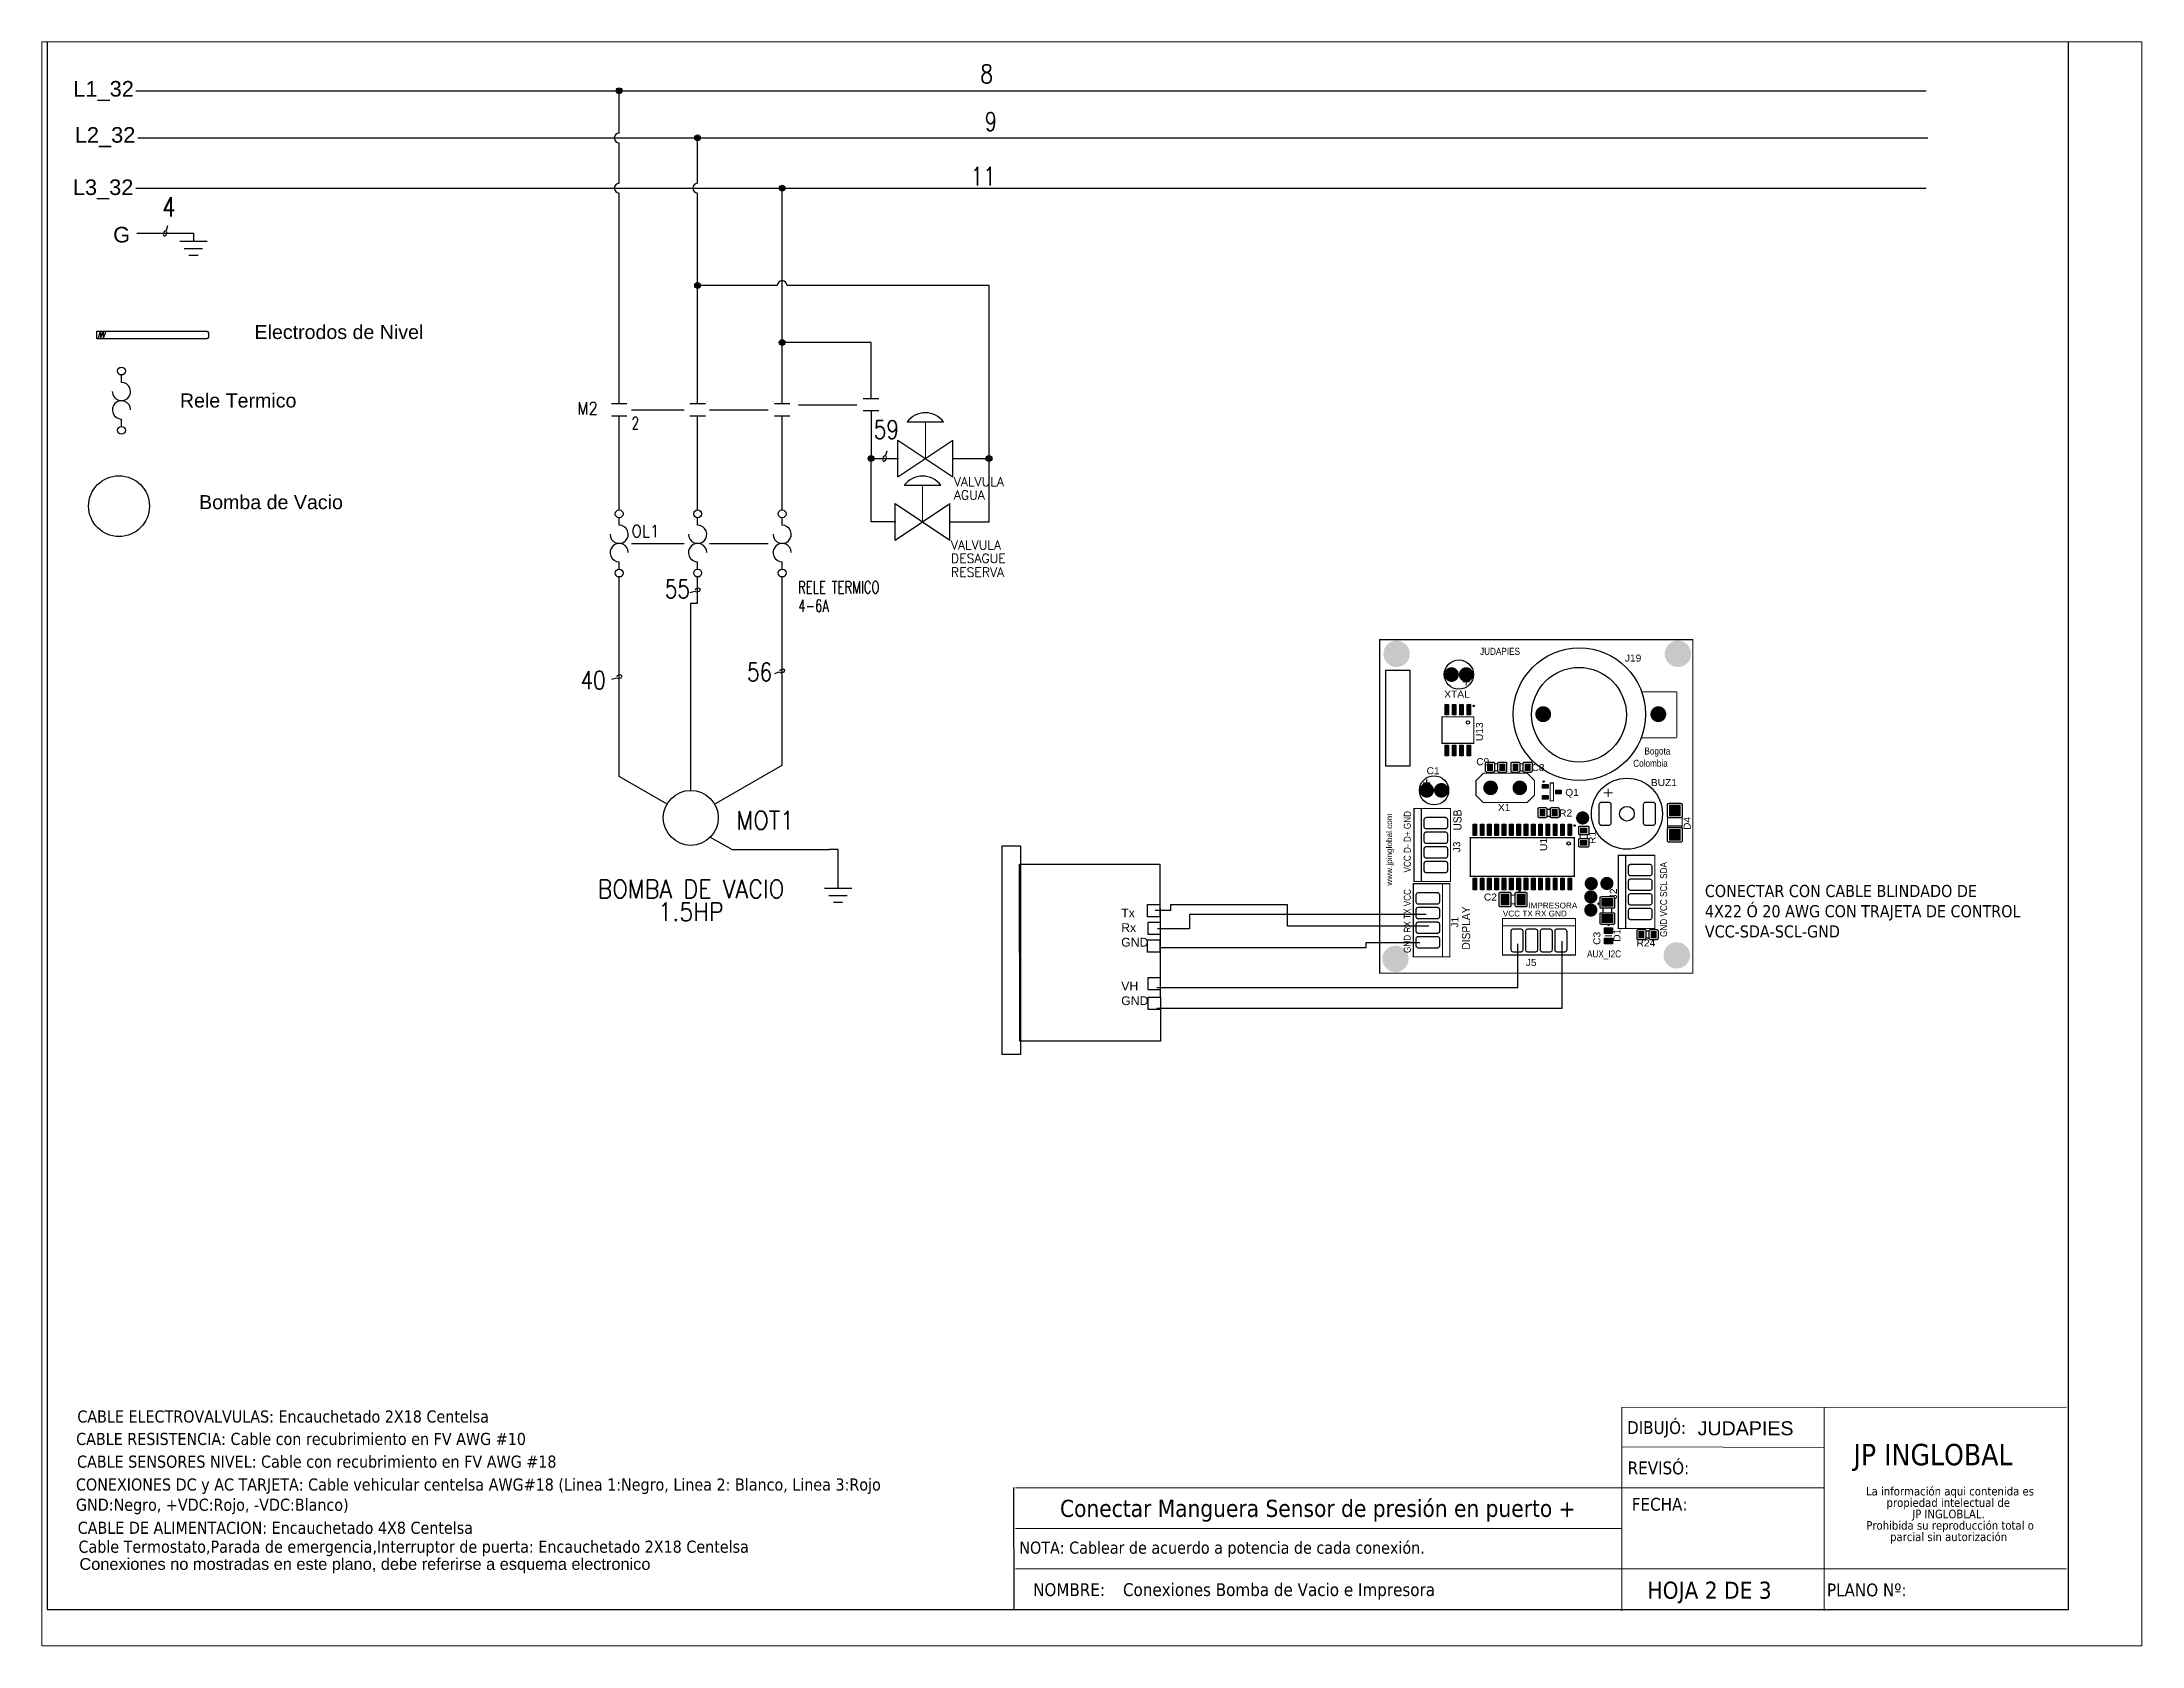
# Paper-space layout 'Layout1' of a CAD drawing. Header units: inches. Extents: x 0 to 10.5, y -0.1 to 8.
# The model-space entities are those that its viewports show. They can reach past a viewport. Long polylines and large blocks are cut down to what shows.
import ezdxf
from ezdxf.enums import TextEntityAlignment as Align

# ---------------------------------------------------------------- set-up
doc = ezdxf.new("R2010")
doc.units = ezdxf.units.IN
doc.header["$MEASUREMENT"] = 0
doc.linetypes.add('CENTERX2', pattern=[20.32, 12.7, -2.54, 2.54, -2.54])
for name, color, linetype in [('BLK_12AWG', 7, 'Continuous'), ('CONTORNO', 179, 'Continuous'), ('DESC', 250, 'Continuous'), ('LINK', 9, 'Continuous'), ('MISC', 7, 'Continuous'), ('SYMS', 7, 'Continuous'), ('TAGS', 150, 'Continuous'), ('WIREFIXED', 7, 'Continuous'), ('WIRENO', 250, 'Continuous'), ('WIRES', 7, 'Continuous'), ('XREFCHILD', 134, 'Continuous')]:
    doc.layers.add(name, color=color, linetype=linetype)
doc.styles.add('SLDTEXTSTYLE0', font='tahoma.ttf')
doc.styles.add('SLDTEXTSTYLE1', font='tahomabd.ttf')
doc.styles.get("Standard").update_dxf_attribs({"font": 'arial.ttf'})
doc.styles.add('WD', font='romans.shx')

psp = doc.layouts.get("Layout1")

msp = doc.modelspace()

# ---------------------------------------------------------------- texts
at = {"attachment_point": 1}
for s, width, gutter_width, insert, char_height in [('L1_32', 0.37194, 0.05, (18.929, 20.016), 0.16), ('L2_32', 0.37194, 0.05, (18.944, 19.543), 0.16), ('L3_32', 0.37194, 0.05, (18.924, 19.006), 0.16), ('G', 0.37194, 0.05, (19.338, 18.519), 0.16), ('\\A1;Electrodos de Nivel', 44.8708, 1, (20.789, 17.512), 0.144), ('\\A1;Rele Termico', 44.8708, 1, (20.023, 16.809), 0.144), ('\\A1;Bomba de Vacio', 44.8708, 1, (20.22, 15.766), 0.144), ('JUDAPIES', 1.27171, 1, (35.602, 6.262), 0.144), ('Conexiones no mostradas en este plano, debe referirse a esquema electronico', 9.45621, 0.05, (18.992, 4.857), 0.12)]:
    msp.add_mtext_dynamic_manual_height_columns(s, width=width, gutter_width=gutter_width, heights=[0], dxfattribs=dict(at, insert=insert, char_height=char_height))
at = {"color": 7, "linetype": 'Continuous', "lineweight": 0, "attachment_point": 1, "style": 'SLDTEXTSTYLE0'}
for s, insert, char_height in [('CONECTAR CON CABLE BLINDADO DE \\P4X22 Ó 20 AWG CON TRAJETA DE CONTROL\\PVCC-SDA-SCL-GND', (35.676, 11.766), 0.1245), ('CABLE ELECTROVALVULAS: Encauchetado 2X18 Centelsa', (18.97, 6.373), 0.1245), ('CABLE RESISTENCIA: Cable con recubrimiento en FV AWG #10', (18.958, 6.143), 0.1245), ('CABLE SENSORES NIVEL: Cable con recubrimiento en FV AWG #18', (18.967, 5.91), 0.1245), ('REVISÓ:', (34.883, 5.849), 0.1318), ('CONEXIONES DC y AC TARJETA: Cable vehicular centelsa AWG#18 (Linea 1:Negro, Linea 2: Blanco, Linea 3:Rojo\\PGND:Negro, +VDC:Rojo, -VDC:Blanco)', (18.956, 5.675), 0.1245), ('FECHA:', (34.926, 5.476), 0.1318), ('NOTA: Cablear de acuerdo a potencia de cada conexión.', (28.639, 5.027), 0.1245), ('\\pi-0.39529,l0.52705,t1.0541;NOMBRE:^IConexiones Bomba de Vacio e Impresora', (28.649, 4.6), 0.13176), ('HOJA 2 DE 3', (35.087, 4.616), 0.17568), ('PLANO Nº:', (36.929, 4.597), 0.1318)]:
    msp.add_mtext(s, dxfattribs=dict(at, insert=insert, char_height=char_height))
at = {"char_height": 0.1245, "attachment_point": 1, "style": 'SLDTEXTSTYLE0'}
for s, width, insert in [('CABLE DE ALIMENTACION: Encauchetado 4X8 Centelsa', 8.56967, (18.974, 5.231)), ('Cable Termostato,Parada de emergencia,Interruptor de puerta: Encauchetado 2X18 Centelsa', 9.01035, (18.982, 5.037))]:
    msp.add_mtext_dynamic_manual_height_columns(s, width=width, gutter_width=1, heights=[0], dxfattribs=dict(at, insert=insert))
at = {"layer": 'CONTORNO', "color": 7}
for s, insert, char_height, attachment_point, style in [('DIBUJÓ:  ', (34.877, 6.263), 0.1318, 1, 'SLDTEXTSTYLE0'), ('    Conectar Manguera Sensor de presión en puerto +', (31.571, 5.456), 0.17568, 2, 'SLDTEXTSTYLE1')]:
    msp.add_mtext(s, dxfattribs=dict(at, insert=insert, char_height=char_height, attachment_point=attachment_point, style=style))
at = {"layer": 'CONTORNO', "insert": (37.201, 6.03), "char_height": 0.2196, "attachment_point": 1, "style": 'SLDTEXTSTYLE1'}
msp.add_mtext('JP INGLOBAL', dxfattribs=at)

# ---------------------------------------------------------------- blocks, each defined once
blk = doc.blocks.new('SW_NOTE_2')
at = {"layer": 'CONTORNO', "color": 0, "char_height": 1.0583, "attachment_point": 2, "style": 'SLDTEXTSTYLE0'}
for s, insert in [('La información aqui contenida es ', (10.29, 1.34)), ('propiedad intelectual de', (10.08, -0.07)), ('JP INGLOBLAL.', (10.1, -1.48)), ('Prohibida su reproducción total o ', (10.3, -2.89)), ('parcial sin autorización', (10.12, -4.3))]:
    blk.add_mtext(s, dxfattribs=dict(at, insert=insert))
blk = doc.blocks.new('Nivel')
at = {"layer": 'WIRENO'}
for p, q in [((103.38, 60.01), (103.74, 61.39)), ((103.74, 61.39), (103.74, 60.1)), ((103.74, 60.1), (104.25, 61.39)), ((104.25, 61.39), (104.25, 60.07)), ((104.25, 60.07), (104.74, 61.36))]:
    blk.add_line(p, q, dxfattribs=at)
blk.add_lwpolyline([(103.12, 61.39), (121.77, 61.39, -0.414214), (122.27, 60.89), (122.27, 60.54, -0.414214), (121.77, 60.04), (103.12, 60.04)], format="xyb", close=True, dxfattribs=at)
blk = doc.blocks.new('WDDOT')
for radius in [0.03, 0.0187, 0.00929]:
    blk.add_circle((0, 0), radius)
blk = doc.blocks.new('VGND2')
for p, q in [((0.09375, 0), (-0.09375, 0)), ((-0.0625, -0.046875), (0.0625, -0.046875)), ((-0.03125, -0.09375), (0.03125, -0.09375))]:
    blk.add_line(p, q)
at = {"style": 'WD', "flags": 1}
blk.add_attdef('X2TERM01', (0, 0), '', height=0.01, dxfattribs=at)
blk = doc.blocks.new('WD_WNH')
at = {"linetype": 'Continuous', "style": 'WD', "width": 0.8}
blk.add_attdef('WIRENO', text='', height=0.125, dxfattribs=at).set_placement((0, 0.062), align=Align.CENTER)
at = {"style": 'WD', "flags": 1}
for tag, p in [('W01USER', (0, 0.078)), ('W02USER', (0, 0.07)), ('W03USER', (0, 0.062)), ('W04USER', (0, 0.055)), ('W05USER', (0, 0.047)), ('W06USER', (0, 0.039)), ('W07USER', (0, 0.031)), ('W08USER', (0, 0.023)), ('W09USER', (0, 0.016)), ('W10USER', (0, 0.008))]:
    blk.add_attdef(tag, text='', height=0.005, dxfattribs=at).set_placement(p, align=Align.CENTER)
blk = doc.blocks.new('VMS21')
at = {"linetype": 'Continuous'}
for p, q in [((-0.08, 0.062), (0.08, 0.062)), ((-0.08, -0.062), (0.08, -0.062))]:
    blk.add_line(p, q, dxfattribs=at)
at = {"linetype": 'Continuous', "style": 'WD', "width": 0.9, "flags": 8}
blk.add_attdef('TERM01', text='', height=0.125, dxfattribs=at).set_placement((-0.031, 0.125), align=Align.RIGHT)
at = {"style": 'WD'}
for tag, p, width in [('INST', (0.125, 0.281), 0.7), ('LOC', (0.125, 0.111), 0.7), ('TAG2', (0.127, -0.045), 0.9), ('XREF', (0.129, -0.199), 0.7), ('DESC1', (0.129, -0.351), 0.7), ('DESC2', (0.129, -0.508), 0.7), ('DESC3', (0.129, -0.664), 0.7)]:
    blk.add_attdef(tag, p, '', height=0.125, dxfattribs=dict(at, width=width))
for tag, p, flags in [('FAMILY', (-0.181, 0.003), 9), ('CONTACT', (-0.181, -0.014), 1)]:
    blk.add_attdef(tag, p, '', height=0.01, dxfattribs=dict(at, flags=flags))
at = {"color": 7, "style": 'WD'}
for tag, p in [('X4LINK', (-0.141, 0)), ('X1LINK', (0.125, 0))]:
    blk.add_attdef(tag, p, '', height=0.01, dxfattribs=at)
at = {"color": 7, "style": 'WD', "flags": 1}
for tag, p in [('X2TERM01', (0, 0.062)), ('X8TERM02', (0, -0.062))]:
    blk.add_attdef(tag, p, '', height=0.0125, dxfattribs=at)
at = {"linetype": 'Continuous', "style": 'WD', "width": 0.9, "flags": 8}
blk.add_attdef('TERM02', text='', height=0.125, dxfattribs=at).set_placement((-0.031, -0.125), align=Align.TOP_RIGHT)
blk = doc.blocks.new('VMO13')
blk.add_circle((0, 0), 0.188)
at = {"style": 'WD'}
for tag, p, width in [('INST', (0.318, 0.263), 0.7), ('LOC', (0.318, 0.094), 0.7), ('TAG1', (0.312, -0.079), 0.9)]:
    blk.add_attdef(tag, p, '', height=0.125, dxfattribs=dict(at, width=width))
at = {"style": 'WD', "flags": 9}
blk.add_attdef('FAMILY', text='', height=0.01, dxfattribs=at).set_placement((-0.005, 0.17), align=Align.CENTER)
at = {"linetype": 'Continuous', "style": 'WD', "flags": 1}
for tag, p in [('MFG', (0, 0.14)), ('CAT', (0, 0.159))]:
    blk.add_attdef(tag, text='', height=0.01, dxfattribs=at).set_placement(p, align=Align.MIDDLE)
at = {"style": 'WD', "flags": 1}
for tag, p in [('X2TERM02', (0, 0.188)), ('X0TERM03', (-0.162, 0.094)), ('X0TERM01', (0.162, 0.094)), ('X0TERM04', (0.133, -0.133))]:
    blk.add_attdef(tag, p, '', height=0.0125, dxfattribs=at)
at = {"style": 'WD'}
for tag, height, width, p in [('RATING1', 0.1, 0.8, (0, 0)), ('DESC1', 0.125, 0.9, (0.001, -0.549)), ('DESC2', 0.125, 0.9, (0.001, -0.706)), ('DESC3', 0.125, 0.9, (0.001, -0.862)), ('RATING3', 0.125, 0.8, (0.001, -1.018)), ('RATING4', 0.125, 0.8, (0.001, -1.174)), ('WDTAGALT', 0.125, 0.7, (0, -1.344))]:
    blk.add_attdef(tag, text='', height=height, dxfattribs=dict(at, width=width)).set_placement(p, align=Align.CENTER)
at = {"linetype": 'Continuous', "style": 'WD', "flags": 9}
blk.add_attdef('ASSYCODE', text='', height=0.01, dxfattribs=at).set_placement((0, 0.125), align=Align.CENTER)
at = {"style": 'WD', "width": 0.8}
blk.add_attdef('RATING2', text='', height=0.1, dxfattribs=at).set_placement((0, -0.031), align=Align.TOP_CENTER)
blk = doc.blocks.new('VOL1')
for p, q in [((0, 0.188), (0, 0.264)), ((0, -0.264), (0, -0.188))]:
    blk.add_line(p, q)
at = {"linetype": 'Continuous'}
for centre in [(0, 0.304), (0, -0.304)]:
    blk.add_circle(centre, 0.04, dxfattribs=at)
for centre, start, end in [((0, 0.094), 180, 90.001), ((0, -0.094), 0.001, 270.002)]:
    blk.add_arc(centre, 0.0938, start, end)
at = {"linetype": 'Continuous', "style": 'WD', "flags": 8}
blk.add_attdef('TERM01', text='', height=0.125, dxfattribs=at).set_placement((-0.055, 0.363), align=Align.RIGHT)
at = {"style": 'WD'}
for tag, p, width in [('INST', (0.219, 0.39), 0.7), ('LOC', (0.219, 0.221), 0.7), ('TAG1', (0.127, 0.064), 0.9), ('DESC1', (0.129, -0.092), 0.7), ('DESC2', (0.129, -0.248), 0.7), ('RATING1', (0.156, -0.404), 0.7)]:
    blk.add_attdef(tag, p, '', height=0.125, dxfattribs=dict(at, width=width))
at = {"color": 7, "style": 'WD', "flags": 1}
for tag, p in [('X2TERM01', (0, 0.344)), ('X8TERM02', (0, -0.344))]:
    blk.add_attdef(tag, p, '', height=0.0125, dxfattribs=at)
at = {"color": 7, "style": 'WD'}
for tag, p in [('X4LINK', (-0.141, 0)), ('X1LINK', (0.125, 0))]:
    blk.add_attdef(tag, p, '', height=0.01, dxfattribs=at)
at = {"style": 'WD', "flags": 9}
blk.add_attdef('FAMILY', (-0.216, -0.158), '', height=0.01, rotation=90, dxfattribs=at)
at = {"linetype": 'Continuous', "style": 'WD', "flags": 9}
for tag, p in [('CAT', (-0.172, -0.133)), ('MFG', (-0.153, -0.135)), ('ASSYCODE', (-0.127, -0.144))]:
    blk.add_attdef(tag, text='', height=0.01, rotation=90, dxfattribs=at).set_placement(p, align=Align.CENTER)
at = {"linetype": 'Continuous', "style": 'WD', "flags": 8}
blk.add_attdef('TERM02', text='', height=0.125, dxfattribs=at).set_placement((-0.041, -0.37), align=Align.TOP_RIGHT)
blk = doc.blocks.new('VOL2')
for p, q in [((0, 0.188), (0, 0.264)), ((0, -0.264), (0, -0.188))]:
    blk.add_line(p, q)
at = {"linetype": 'Continuous'}
for centre in [(0, 0.304), (0, -0.304)]:
    blk.add_circle(centre, 0.04, dxfattribs=at)
for centre, start, end in [((0, 0.094), 180, 90.001), ((0, -0.094), 0.001, 270.002)]:
    blk.add_arc(centre, 0.0938, start, end)
at = {"linetype": 'Continuous', "style": 'WD', "flags": 8}
blk.add_attdef('TERM01', text='', height=0.125, dxfattribs=at).set_placement((-0.055, 0.363), align=Align.RIGHT)
at = {"style": 'WD'}
for tag, p, width in [('INST', (0.188, 0.359), 0.7), ('LOC', (0.188, 0.189), 0.7), ('TAG2', (0.127, 0.033), 0.9), ('DESC1', (0.129, -0.123), 0.7), ('DESC2', (0.129, -0.279), 0.7)]:
    blk.add_attdef(tag, p, '', height=0.125, dxfattribs=dict(at, width=width))
at = {"color": 7, "style": 'WD', "flags": 1}
for tag, p in [('X2TERM01', (0, 0.344)), ('X8TERM02', (0, -0.344))]:
    blk.add_attdef(tag, p, '', height=0.0125, dxfattribs=at)
at = {"color": 7, "style": 'WD'}
for tag, p in [('X4LINK', (-0.141, 0)), ('X1LINK', (0.125, 0))]:
    blk.add_attdef(tag, p, '', height=0.01, dxfattribs=at)
at = {"style": 'WD', "flags": 9}
blk.add_attdef('FAMILY', (-0.216, -0.158), '', height=0.01, rotation=90, dxfattribs=at)
at = {"linetype": 'Continuous', "style": 'WD', "flags": 8}
blk.add_attdef('TERM02', text='', height=0.125, dxfattribs=at).set_placement((-0.041, -0.37), align=Align.TOP_RIGHT)
blk = doc.blocks.new('HCR1')
blk.add_circle((0, 0), 0.156)
at = {"style": 'WD'}
for tag, height, width, p in [('INST', 0.0625, 0.7, (0.006, 0.429)), ('LOC', 0.0625, 0.7, (0.006, 0.344)), ('TAG1', 0.109, 0.9, (0, 0.202))]:
    blk.add_attdef(tag, text='', height=height, dxfattribs=dict(at, width=width)).set_placement(p, align=Align.CENTER)
at = {"linetype": 'Continuous', "style": 'WD', "flags": 9}
blk.add_attdef('ASSYCODE', text='', height=0.01, dxfattribs=at).set_placement((0, 0.125), align=Align.CENTER)
at = {"style": 'WD', "flags": 9}
blk.add_attdef('FAMILY', text='', height=0.01, dxfattribs=at).set_placement((-0.005, 0.17), align=Align.CENTER)
at = {"linetype": 'Continuous', "style": 'WD', "flags": 1}
for tag, p in [('MFG', (0, 0.14)), ('CAT', (0, 0.159))]:
    blk.add_attdef(tag, text='', height=0.01, dxfattribs=at).set_placement(p, align=Align.MIDDLE)
at = {"style": 'WD'}
for tag, p, height, width in [('DESC1', (1.126, 0.06), 0.109, 0.9), ('DESC2', (1.126, -0.083), 0.109, 0.9), ('DESC3', (1.126, -0.226), 0.109, 0.9), ('XREFNO', (1.325, -0.393), 0.0938, 0.8), ('XREFNC', (1.315, -0.516), 0.0938, 0.8)]:
    blk.add_attdef(tag, p, '', height=height, dxfattribs=dict(at, width=width))
at = {"style": 'WD', "flags": 1}
for tag, p in [('X4TERM01', (-0.156, 0)), ('X1TERM02', (0.156, 0))]:
    blk.add_attdef(tag, p, '', height=0.0109, dxfattribs=at)
at = {"linetype": 'Continuous', "style": 'WD'}
blk.add_attdef('TERM01', text='', height=0.0625, dxfattribs=at).set_placement((-0.2, -0.035), align=Align.TOP_RIGHT)
blk.add_attdef('TERM02', text='', height=0.0625, dxfattribs=at).set_placement((0.2, -0.035), align=Align.TOP_LEFT)
at = {"style": 'WD', "width": 0.8, "flags": 8}
for tag, p in [('NO', (1.123, -0.393)), ('NC', (1.121, -0.516))]:
    blk.add_attdef(tag, p, '', height=0.0938, dxfattribs=at)
blk = doc.blocks.new('WD_WNV')
at = {"linetype": 'Continuous', "style": 'WD', "width": 0.8}
blk.add_attdef('WIRENO', text='', height=0.125, dxfattribs=at).set_placement((-0.05, 0), align=Align.MIDDLE_RIGHT)
at = {"style": 'WD', "flags": 1}
for tag, p in [('W01USER', (-0.062, 0.094)), ('W02USER', (-0.062, 0.086)), ('W03USER', (-0.062, 0.078)), ('W04USER', (-0.062, 0.07)), ('W05USER', (-0.062, 0.062)), ('W06USER', (-0.062, 0.055)), ('W07USER', (-0.062, 0.047)), ('W08USER', (-0.062, 0.039)), ('W09USER', (-0.062, 0.031)), ('W10USER', (-0.062, 0.023))]:
    blk.add_attdef(tag, text='', height=0.005, dxfattribs=at).set_placement(p, align=Align.CENTER)
blk = doc.blocks.new('HGVA1_DIAPHRAGM_VALVE2')
at = {"color": 7, "linetype": 'Continuous', "lineweight": 0, "ltscale": 3.2258}
for p, q in [((-0.25, 0.5), (0.25, 0.5)), ((0, 0), (0, 0.5))]:
    blk.add_line(p, q, dxfattribs=at)
for p, q in [((-0.375, -0.25), (-0.375, 0.25)), ((-0.375, -0.25), (0.375, 0.25)), ((-0.375, 0.25), (0.375, -0.25)), ((0.375, -0.25), (0.375, 0.25))]:
    blk.add_line(p, q)
at = {"ltscale": 25.4, "flags": 128}
blk.add_lwpolyline([(0.25, 0.5, 0.5), (-0.25, 0.5)], format="xyb", close=True, dxfattribs=at)
at = {"style": 'WD', "flags": 1}
for tag, p in [('INST', (-0.469, 0.748)), ('LOC', (-0.469, 0.587)), ('TAG1', (-0.469, 0.378))]:
    blk.add_attdef(tag, text='', height=0.125, dxfattribs=at).set_placement(p, align=Align.RIGHT)
at = {"style": 'WD'}
blk.add_attdef('TERM01', text='', height=0.0625, dxfattribs=at).set_placement((-0.399, 0.018), align=Align.RIGHT)
for tag, p, height in [('X4TERM01', (-0.375, 0), 0.005), ('X1TERM02', (0.375, 0), 0.005), ('TERM02', (0.406, 0.036), 0.0625), ('RATING1', (0.388, -0.162), 0.125), ('DESC1', (0.388, -0.378), 0.125), ('DESC2', (0.388, -0.562), 0.125), ('WDTAGALT', (0.388, -0.907), 0.125), ('DESC3', (0.388, -0.752), 0.125)]:
    blk.add_attdef(tag, p, '', height=height, dxfattribs=at)
blk.add_attdef('XREF', text='', height=0.0625, rotation=0.0625, dxfattribs=at).set_placement((0.518, 0.271), align=Align.TOP_CENTER)
at = {"style": 'WD', "flags": 1}
for tag, p in [('WDTYPE', (-0.154, -0.127)), ('FAMILY', (-0.143, -0.17)), ('CAT', (-0.143, -0.215)), ('MFG', (-0.141, -0.246)), ('ASSYCODE', (-0.113, -0.275))]:
    blk.add_attdef(tag, text='', height=0.01, dxfattribs=at).set_placement(p, align=Align.CENTER)
blk = doc.blocks.new('RPAD')
blk.add_trace([(-0.5, -0.5), (-0.5, 0.5), (0.5, -0.5), (0.5, 0.5)])
blk = doc.blocks.new('EPAD')
at = {"const_width": 0.5}
blk.add_lwpolyline([(-0.25, 0, 1), (0.25, 0, 1)], format="xyb", close=True, dxfattribs=at)
blk = doc.blocks.new('CH376I2C')
for points, const_width in [([(30.556, 14.05), (32.699, 14.05), (32.699, 16.332), (30.556, 16.332), (30.556, 14.05)], 0.008), ([(30.556, 14.05), (32.699, 14.05), (32.699, 16.332), (30.556, 16.332), (30.556, 14.05)], 0.008), ([(30.556, 14.05), (32.699, 14.05), (32.699, 16.332), (30.556, 16.332), (30.556, 14.05)], 0.008), ([(31.173, 16.043), (31.123, 16.043)], 0.008), ([(31.173, 16.043), (31.123, 16.043)], 0.008), ([(31.173, 16.043), (31.123, 16.043)], 0.008), ([(31.148, 16.018), (31.148, 16.068)], 0.008), ([(31.148, 16.018), (31.148, 16.068)], 0.008), ([(31.148, 16.018), (31.148, 16.068)], 0.008), ([(32.353, 15.975), (32.589, 15.975)], 0.008), ([(32.353, 15.975), (32.589, 15.975)], 0.008), ([(32.353, 15.975), (32.589, 15.975)], 0.008), ([(32.589, 15.664), (32.589, 15.975)], 0.008), ([(32.589, 15.664), (32.589, 15.975)], 0.008), ([(32.589, 15.664), (32.589, 15.975)], 0.008), ([(30.983, 15.804), (30.983, 15.623), (31.2, 15.623), (31.2, 15.804), (30.983, 15.804)], 0.00787), ([(30.983, 15.804), (30.983, 15.623), (31.2, 15.623), (31.2, 15.804), (30.983, 15.804)], 0.00787), ([(30.983, 15.804), (30.983, 15.623), (31.2, 15.623), (31.2, 15.804), (30.983, 15.804)], 0.00787), ([(32.589, 15.66), (32.345, 15.66)], 0.008), ([(32.589, 15.66), (32.345, 15.66)], 0.008), ([(32.589, 15.66), (32.345, 15.66)], 0.008), ([(30.878, 15.376), (30.878, 15.326)], 0.008), ([(30.878, 15.376), (30.878, 15.326)], 0.008), ([(30.878, 15.376), (30.878, 15.326)], 0.008), ([(31.565, 15.218), (31.265, 15.218), (31.215, 15.268), (31.215, 15.368), (31.265, 15.418), (31.565, 15.418), (31.615, 15.368), (31.615, 15.268), (31.565, 15.218)], 0.008), ([(31.565, 15.218), (31.265, 15.218), (31.215, 15.268), (31.215, 15.368), (31.265, 15.418), (31.565, 15.418), (31.615, 15.368), (31.615, 15.268), (31.565, 15.218)], 0.008), ([(31.565, 15.218), (31.265, 15.218), (31.215, 15.268), (31.215, 15.368), (31.265, 15.418), (31.565, 15.418), (31.615, 15.368), (31.615, 15.268), (31.565, 15.218)], 0.008), ([(31.34, 15.482), (31.367, 15.482)], 0.008), ([(31.34, 15.482), (31.367, 15.482)], 0.008), ([(31.34, 15.482), (31.367, 15.482)], 0.008), ([(31.34, 15.434), (31.368, 15.434)], 0.008), ([(31.34, 15.434), (31.368, 15.434)], 0.008), ([(31.34, 15.434), (31.368, 15.434)], 0.008), ([(31.514, 15.482), (31.541, 15.482)], 0.008), ([(31.514, 15.482), (31.541, 15.482)], 0.008), ([(31.514, 15.482), (31.541, 15.482)], 0.008), ([(31.514, 15.434), (31.542, 15.434)], 0.008), ([(31.514, 15.434), (31.542, 15.434)], 0.008), ([(31.514, 15.434), (31.542, 15.434)], 0.008), ([(30.853, 15.351), (30.903, 15.351)], 0.008), ([(30.853, 15.351), (30.903, 15.351)], 0.008), ([(30.853, 15.351), (30.903, 15.351)], 0.008), ([(31.723, 15.229), (31.746, 15.229), (31.746, 15.351), (31.723, 15.351), (31.723, 15.229)], 0.00787), ([(31.723, 15.229), (31.746, 15.229), (31.746, 15.351), (31.723, 15.351), (31.723, 15.229)], 0.00787), ([(31.723, 15.229), (31.746, 15.229), (31.746, 15.351), (31.723, 15.351), (31.723, 15.229)], 0.00787), ([(30.791, 14.677), (31.041, 14.677), (31.041, 15.177), (30.791, 15.177), (30.791, 14.677)], 0.008), ([(30.791, 14.677), (31.041, 14.677), (31.041, 15.177), (30.791, 15.177), (30.791, 14.677)], 0.008), ([(30.791, 14.677), (31.041, 14.677), (31.041, 15.177), (30.791, 15.177), (30.791, 14.677)], 0.008), ([(30.841, 14.677), (30.841, 15.177)], 0.008), ([(30.841, 14.677), (30.841, 15.177)], 0.008), ([(30.841, 14.677), (30.841, 15.177)], 0.008), ([(31.699, 15.171), (31.726, 15.171)], 0.008), ([(31.699, 15.171), (31.726, 15.171)], 0.008), ([(31.699, 15.171), (31.726, 15.171)], 0.008), ([(31.699, 15.123), (31.727, 15.123)], 0.008), ([(31.699, 15.123), (31.727, 15.123)], 0.008), ([(31.699, 15.123), (31.727, 15.123)], 0.008), ([(32.526, 14.981), (32.526, 15.178)], 0.008), ([(32.526, 14.981), (32.526, 15.178)], 0.008), ([(32.526, 14.981), (32.526, 15.178)], 0.008), ([(32.626, 15.178), (32.626, 14.981)], 0.008), ([(32.626, 15.178), (32.626, 14.981)], 0.008), ([(32.626, 15.178), (32.626, 14.981)], 0.008), ([(31.176, 14.977), (31.176, 14.713), (31.888, 14.713), (31.888, 14.977), (31.176, 14.977)], 0.00787), ([(31.176, 14.977), (31.176, 14.713), (31.888, 14.713), (31.888, 14.977), (31.176, 14.977)], 0.00787), ([(31.176, 14.977), (31.176, 14.713), (31.888, 14.713), (31.888, 14.977), (31.176, 14.977)], 0.00787), ([(31.928, 14.997), (31.928, 14.969)], 0.008), ([(31.928, 14.997), (31.928, 14.969)], 0.008), ([(31.928, 14.997), (31.928, 14.969)], 0.008), ([(31.976, 14.997), (31.976, 14.97)], 0.008), ([(31.976, 14.997), (31.976, 14.97)], 0.008), ([(31.976, 14.997), (31.976, 14.97)], 0.008), ([(32.626, 15.057), (32.526, 15.057)], 0.008), ([(32.626, 15.057), (32.526, 15.057)], 0.008), ([(32.626, 15.057), (32.526, 15.057)], 0.008), ([(32.189, 14.356), (32.439, 14.356), (32.439, 14.856), (32.189, 14.856), (32.189, 14.356)], 0.008), ([(32.189, 14.356), (32.439, 14.356), (32.439, 14.856), (32.189, 14.856), (32.189, 14.356)], 0.008), ([(32.189, 14.356), (32.439, 14.356), (32.439, 14.856), (32.189, 14.856), (32.189, 14.356)], 0.008), ([(32.239, 14.356), (32.239, 14.856)], 0.008), ([(32.239, 14.356), (32.239, 14.856)], 0.008), ([(32.239, 14.356), (32.239, 14.856)], 0.008), ([(30.786, 14.162), (31.036, 14.162), (31.036, 14.662), (30.786, 14.662), (30.786, 14.162)], 0.008), ([(30.786, 14.162), (31.036, 14.162), (31.036, 14.662), (30.786, 14.662), (30.786, 14.162)], 0.008), ([(30.786, 14.162), (31.036, 14.162), (31.036, 14.662), (30.786, 14.662), (30.786, 14.162)], 0.008), ([(30.986, 14.662), (30.986, 14.162)], 0.008), ([(30.986, 14.662), (30.986, 14.162)], 0.008), ([(30.986, 14.662), (30.986, 14.162)], 0.008), ([(31.454, 14.584), (31.484, 14.584)], 0.008), ([(31.454, 14.584), (31.484, 14.584)], 0.008), ([(31.454, 14.584), (31.484, 14.584)], 0.008), ([(31.454, 14.524), (31.484, 14.524)], 0.008), ([(31.454, 14.524), (31.484, 14.524)], 0.008), ([(31.454, 14.524), (31.484, 14.524)], 0.008), ([(31.504, 14.614), (31.524, 14.614)], 0.008), ([(31.504, 14.614), (31.524, 14.614)], 0.008), ([(31.504, 14.614), (31.524, 14.614)], 0.008), ([(31.514, 14.624), (31.514, 14.604)], 0.008), ([(31.514, 14.624), (31.514, 14.604)], 0.008), ([(31.514, 14.624), (31.514, 14.604)], 0.008), ([(32.044, 14.524), (32.064, 14.524)], 0.008), ([(32.044, 14.524), (32.064, 14.524)], 0.008), ([(32.044, 14.524), (32.064, 14.524)], 0.008), ([(32.054, 14.514), (32.054, 14.534)], 0.008), ([(32.054, 14.514), (32.054, 14.534)], 0.008), ([(32.054, 14.514), (32.054, 14.534)], 0.008), ([(31.396, 14.174), (31.896, 14.174), (31.896, 14.424), (31.396, 14.424), (31.396, 14.174)], 0.008), ([(31.396, 14.174), (31.896, 14.174), (31.896, 14.424), (31.396, 14.424), (31.396, 14.174)], 0.008), ([(31.396, 14.174), (31.896, 14.174), (31.896, 14.424), (31.396, 14.424), (31.396, 14.174)], 0.008), ([(31.396, 14.374), (31.896, 14.374)], 0.008), ([(31.396, 14.374), (31.896, 14.374)], 0.008), ([(31.396, 14.374), (31.896, 14.374)], 0.008), ([(32.084, 14.464), (32.084, 14.494)], 0.008), ([(32.084, 14.464), (32.084, 14.494)], 0.008), ([(32.084, 14.464), (32.084, 14.494)], 0.008), ([(32.144, 14.464), (32.144, 14.494)], 0.008), ([(32.144, 14.464), (32.144, 14.494)], 0.008), ([(32.144, 14.464), (32.144, 14.494)], 0.008), ([(32.146, 14.306), (32.099, 14.306)], 0.00787), ([(32.146, 14.306), (32.099, 14.306)], 0.00787), ([(32.146, 14.306), (32.099, 14.306)], 0.00787), ([(32.402, 14.339), (32.374, 14.339)], 0.008), ([(32.402, 14.339), (32.374, 14.339)], 0.008), ([(32.402, 14.339), (32.374, 14.339)], 0.008), ([(32.402, 14.291), (32.375, 14.291)], 0.008), ([(32.402, 14.291), (32.375, 14.291)], 0.008), ([(32.402, 14.291), (32.375, 14.291)], 0.008)]:
    blk.add_lwpolyline(points, dxfattribs=dict(const_width=const_width))
blk.add_lwpolyline([(30.764, 15.468), (30.764, 16.12), (30.595, 16.12), (30.595, 15.468), (30.764, 15.468)])
for points in [[(31.004, 15.889), (31.028, 15.889), (31.028, 15.818), (31.004, 15.818), (31.004, 15.889)], [(31.054, 15.889), (31.078, 15.889), (31.078, 15.818), (31.054, 15.818), (31.054, 15.889)], [(31.104, 15.889), (31.128, 15.889), (31.128, 15.818), (31.104, 15.818), (31.104, 15.889)], [(31.154, 15.889), (31.178, 15.889), (31.178, 15.818), (31.154, 15.818), (31.154, 15.889)], [(31.004, 15.609), (31.028, 15.609), (31.028, 15.538), (31.004, 15.538), (31.004, 15.609)], [(31.054, 15.609), (31.078, 15.609), (31.078, 15.538), (31.054, 15.538), (31.054, 15.609)], [(31.104, 15.609), (31.128, 15.609), (31.128, 15.538), (31.104, 15.538), (31.104, 15.609)], [(31.154, 15.609), (31.178, 15.609), (31.178, 15.538), (31.154, 15.538), (31.154, 15.609)], [(31.291, 15.494), (31.331, 15.494), (31.332, 15.494), (31.333, 15.494), (31.334, 15.494), (31.335, 15.494), (31.336, 15.493), (31.337, 15.493), (31.338, 15.492), (31.338, 15.492), (31.339, 15.491), (31.34, 15.49), (31.34, 15.489), (31.341, 15.488), (31.341, 15.488), (31.341, 15.487), (31.341, 15.486), (31.341, 15.484), (31.341, 15.434), (31.341, 15.433), (31.341, 15.432), (31.341, 15.431), (31.341, 15.431), (31.34, 15.43), (31.34, 15.429), (31.339, 15.428), (31.338, 15.427), (31.338, 15.427), (31.337, 15.426), (31.336, 15.426), (31.335, 15.425), (31.334, 15.425), (31.333, 15.425), (31.332, 15.425), (31.331, 15.424), (31.291, 15.424), (31.29, 15.425), (31.289, 15.425), (31.288, 15.425), (31.287, 15.425), (31.287, 15.426), (31.286, 15.426), (31.285, 15.427), (31.284, 15.427), (31.284, 15.428), (31.283, 15.429), (31.283, 15.43), (31.282, 15.431), (31.282, 15.431), (31.282, 15.432), (31.281, 15.433), (31.281, 15.434), (31.281, 15.484), (31.281, 15.486), (31.282, 15.487), (31.282, 15.488), (31.282, 15.488), (31.283, 15.489), (31.283, 15.49), (31.284, 15.491), (31.284, 15.492), (31.285, 15.492), (31.286, 15.493), (31.287, 15.493), (31.287, 15.494), (31.288, 15.494), (31.289, 15.494), (31.29, 15.494), (31.291, 15.494)], [(31.375, 15.494), (31.415, 15.494), (31.416, 15.494), (31.417, 15.494), (31.418, 15.494), (31.419, 15.494), (31.42, 15.493), (31.421, 15.493), (31.422, 15.492), (31.422, 15.492), (31.423, 15.491), (31.424, 15.49), (31.424, 15.489), (31.425, 15.488), (31.425, 15.488), (31.425, 15.487), (31.425, 15.486), (31.425, 15.484), (31.425, 15.434), (31.425, 15.433), (31.425, 15.432), (31.425, 15.431), (31.425, 15.431), (31.424, 15.43), (31.424, 15.429), (31.423, 15.428), (31.422, 15.427), (31.422, 15.427), (31.421, 15.426), (31.42, 15.426), (31.419, 15.425), (31.418, 15.425), (31.417, 15.425), (31.416, 15.425), (31.415, 15.424), (31.375, 15.424), (31.374, 15.425), (31.373, 15.425), (31.372, 15.425), (31.371, 15.425), (31.371, 15.426), (31.37, 15.426), (31.369, 15.427), (31.368, 15.427), (31.368, 15.428), (31.367, 15.429), (31.367, 15.43), (31.366, 15.431), (31.366, 15.431), (31.366, 15.432), (31.365, 15.433), (31.365, 15.434), (31.365, 15.484), (31.365, 15.486), (31.366, 15.487), (31.366, 15.488), (31.366, 15.488), (31.367, 15.489), (31.367, 15.49), (31.368, 15.491), (31.368, 15.492), (31.369, 15.492), (31.37, 15.493), (31.371, 15.493), (31.371, 15.494), (31.372, 15.494), (31.373, 15.494), (31.374, 15.494), (31.375, 15.494)], [(31.465, 15.494), (31.505, 15.494), (31.506, 15.494), (31.507, 15.494), (31.508, 15.494), (31.508, 15.494), (31.509, 15.493), (31.51, 15.493), (31.511, 15.492), (31.512, 15.492), (31.512, 15.491), (31.513, 15.49), (31.513, 15.489), (31.514, 15.488), (31.514, 15.488), (31.514, 15.487), (31.515, 15.486), (31.515, 15.484), (31.515, 15.434), (31.515, 15.433), (31.514, 15.432), (31.514, 15.431), (31.514, 15.431), (31.513, 15.43), (31.513, 15.429), (31.512, 15.428), (31.512, 15.427), (31.511, 15.427), (31.51, 15.426), (31.509, 15.426), (31.508, 15.425), (31.508, 15.425), (31.507, 15.425), (31.506, 15.425), (31.505, 15.424), (31.465, 15.424), (31.464, 15.425), (31.463, 15.425), (31.462, 15.425), (31.461, 15.425), (31.46, 15.426), (31.459, 15.426), (31.458, 15.427), (31.457, 15.427), (31.457, 15.428), (31.456, 15.429), (31.456, 15.43), (31.455, 15.431), (31.455, 15.431), (31.455, 15.432), (31.455, 15.433), (31.455, 15.434), (31.455, 15.484), (31.455, 15.486), (31.455, 15.487), (31.455, 15.488), (31.455, 15.488), (31.456, 15.489), (31.456, 15.49), (31.457, 15.491), (31.457, 15.492), (31.458, 15.492), (31.459, 15.493), (31.46, 15.493), (31.461, 15.494), (31.462, 15.494), (31.463, 15.494), (31.464, 15.494), (31.465, 15.494)], [(31.549, 15.494), (31.589, 15.494), (31.59, 15.494), (31.591, 15.494), (31.592, 15.494), (31.592, 15.494), (31.593, 15.493), (31.594, 15.493), (31.595, 15.492), (31.596, 15.492), (31.596, 15.491), (31.597, 15.49), (31.597, 15.489), (31.598, 15.488), (31.598, 15.488), (31.598, 15.487), (31.599, 15.486), (31.599, 15.484), (31.599, 15.434), (31.599, 15.433), (31.598, 15.432), (31.598, 15.431), (31.598, 15.431), (31.597, 15.43), (31.597, 15.429), (31.596, 15.428), (31.596, 15.427), (31.595, 15.427), (31.594, 15.426), (31.593, 15.426), (31.592, 15.425), (31.592, 15.425), (31.591, 15.425), (31.59, 15.425), (31.589, 15.424), (31.549, 15.424), (31.548, 15.425), (31.547, 15.425), (31.546, 15.425), (31.545, 15.425), (31.544, 15.426), (31.543, 15.426), (31.542, 15.427), (31.541, 15.427), (31.541, 15.428), (31.54, 15.429), (31.54, 15.43), (31.539, 15.431), (31.539, 15.431), (31.539, 15.432), (31.539, 15.433), (31.539, 15.434), (31.539, 15.484), (31.539, 15.486), (31.539, 15.487), (31.539, 15.488), (31.539, 15.488), (31.54, 15.489), (31.54, 15.49), (31.541, 15.491), (31.541, 15.492), (31.542, 15.492), (31.543, 15.493), (31.544, 15.493), (31.545, 15.494), (31.546, 15.494), (31.547, 15.494), (31.548, 15.494), (31.549, 15.494)], [(31.671, 15.316), (31.671, 15.34), (31.708, 15.34), (31.708, 15.316), (31.671, 15.316)], [(31.671, 15.241), (31.671, 15.265), (31.708, 15.265), (31.708, 15.241), (31.671, 15.241)], [(31.761, 15.278), (31.761, 15.302), (31.798, 15.302), (31.798, 15.278), (31.761, 15.278)], [(30.861, 15.054), (30.861, 15.1), (30.861, 15.103), (30.862, 15.106), (30.863, 15.109), (30.866, 15.112), (30.868, 15.114), (30.871, 15.115), (30.874, 15.116), (30.878, 15.117), (31.004, 15.117), (31.007, 15.116), (31.01, 15.115), (31.013, 15.114), (31.016, 15.112), (31.018, 15.109), (31.019, 15.106), (31.02, 15.103), (31.021, 15.1), (31.021, 15.054), (31.02, 15.05), (31.019, 15.047), (31.018, 15.044), (31.016, 15.042), (31.013, 15.039), (31.01, 15.038), (31.007, 15.037), (31.004, 15.037), (30.878, 15.037), (30.874, 15.037), (30.871, 15.038), (30.868, 15.039), (30.866, 15.042), (30.863, 15.044), (30.862, 15.047), (30.861, 15.05), (30.861, 15.054)], [(31.65, 15.183), (31.69, 15.183), (31.691, 15.183), (31.692, 15.183), (31.693, 15.183), (31.694, 15.183), (31.694, 15.182), (31.695, 15.182), (31.696, 15.181), (31.697, 15.181), (31.697, 15.18), (31.698, 15.179), (31.698, 15.178), (31.699, 15.177), (31.699, 15.176), (31.699, 15.176), (31.7, 15.175), (31.7, 15.173), (31.7, 15.123), (31.7, 15.122), (31.699, 15.121), (31.699, 15.12), (31.699, 15.12), (31.698, 15.119), (31.698, 15.118), (31.697, 15.117), (31.697, 15.116), (31.696, 15.116), (31.695, 15.115), (31.694, 15.115), (31.694, 15.114), (31.693, 15.114), (31.692, 15.114), (31.691, 15.114), (31.69, 15.113), (31.65, 15.113), (31.649, 15.114), (31.648, 15.114), (31.647, 15.114), (31.646, 15.114), (31.645, 15.115), (31.644, 15.115), (31.643, 15.116), (31.642, 15.116), (31.642, 15.117), (31.641, 15.118), (31.641, 15.119), (31.64, 15.12), (31.64, 15.12), (31.64, 15.121), (31.64, 15.122), (31.64, 15.123), (31.64, 15.173), (31.64, 15.175), (31.64, 15.176), (31.64, 15.176), (31.64, 15.177), (31.641, 15.178), (31.641, 15.179), (31.642, 15.18), (31.642, 15.181), (31.643, 15.181), (31.644, 15.182), (31.645, 15.182), (31.646, 15.183), (31.647, 15.183), (31.648, 15.183), (31.649, 15.183), (31.65, 15.183)], [(31.734, 15.183), (31.774, 15.183), (31.775, 15.183), (31.776, 15.183), (31.777, 15.183), (31.778, 15.183), (31.778, 15.182), (31.779, 15.182), (31.78, 15.181), (31.781, 15.181), (31.781, 15.18), (31.782, 15.179), (31.782, 15.178), (31.783, 15.177), (31.783, 15.176), (31.783, 15.176), (31.784, 15.175), (31.784, 15.173), (31.784, 15.123), (31.784, 15.122), (31.783, 15.121), (31.783, 15.12), (31.783, 15.12), (31.782, 15.119), (31.782, 15.118), (31.781, 15.117), (31.781, 15.116), (31.78, 15.116), (31.779, 15.115), (31.778, 15.115), (31.778, 15.114), (31.777, 15.114), (31.776, 15.114), (31.775, 15.114), (31.774, 15.113), (31.734, 15.113), (31.733, 15.114), (31.732, 15.114), (31.731, 15.114), (31.73, 15.114), (31.729, 15.115), (31.728, 15.115), (31.727, 15.116), (31.726, 15.116), (31.726, 15.117), (31.725, 15.118), (31.725, 15.119), (31.724, 15.12), (31.724, 15.12), (31.724, 15.121), (31.724, 15.122), (31.724, 15.123), (31.724, 15.173), (31.724, 15.175), (31.724, 15.176), (31.724, 15.176), (31.724, 15.177), (31.725, 15.178), (31.725, 15.179), (31.726, 15.18), (31.726, 15.181), (31.727, 15.181), (31.728, 15.182), (31.729, 15.182), (31.73, 15.183), (31.731, 15.183), (31.732, 15.183), (31.733, 15.183), (31.734, 15.183)], [(32.076, 15.221), (32.122, 15.221), (32.125, 15.22), (32.128, 15.219), (32.131, 15.218), (32.134, 15.216), (32.136, 15.213), (32.137, 15.21), (32.138, 15.207), (32.139, 15.204), (32.139, 15.078), (32.138, 15.074), (32.137, 15.071), (32.136, 15.068), (32.134, 15.066), (32.131, 15.063), (32.128, 15.062), (32.125, 15.061), (32.122, 15.061), (32.076, 15.061), (32.072, 15.061), (32.069, 15.062), (32.066, 15.063), (32.064, 15.066), (32.062, 15.068), (32.06, 15.071), (32.059, 15.074), (32.059, 15.078), (32.059, 15.204), (32.059, 15.207), (32.06, 15.21), (32.062, 15.213), (32.064, 15.216), (32.066, 15.218), (32.069, 15.219), (32.072, 15.22), (32.076, 15.221)], [(32.379, 15.221), (32.425, 15.221), (32.428, 15.22), (32.432, 15.219), (32.434, 15.218), (32.437, 15.216), (32.439, 15.213), (32.441, 15.21), (32.442, 15.207), (32.442, 15.204), (32.442, 15.078), (32.442, 15.074), (32.441, 15.071), (32.439, 15.068), (32.437, 15.066), (32.434, 15.063), (32.432, 15.062), (32.428, 15.061), (32.425, 15.061), (32.379, 15.061), (32.375, 15.061), (32.372, 15.062), (32.369, 15.063), (32.367, 15.066), (32.365, 15.068), (32.363, 15.071), (32.362, 15.074), (32.362, 15.078), (32.362, 15.204), (32.362, 15.207), (32.363, 15.21), (32.365, 15.213), (32.367, 15.216), (32.369, 15.218), (32.372, 15.219), (32.375, 15.22), (32.379, 15.221)], [(32.626, 15.203), (32.626, 15.123), (32.626, 15.122), (32.625, 15.121), (32.625, 15.12), (32.625, 15.119), (32.624, 15.118), (32.624, 15.117), (32.623, 15.116), (32.623, 15.115), (32.622, 15.115), (32.621, 15.114), (32.62, 15.114), (32.62, 15.113), (32.619, 15.113), (32.618, 15.113), (32.617, 15.113), (32.616, 15.113), (32.536, 15.113), (32.535, 15.113), (32.534, 15.113), (32.533, 15.113), (32.532, 15.113), (32.531, 15.114), (32.53, 15.114), (32.529, 15.115), (32.529, 15.115), (32.528, 15.116), (32.527, 15.117), (32.527, 15.118), (32.526, 15.119), (32.526, 15.12), (32.526, 15.121), (32.526, 15.122), (32.526, 15.123), (32.526, 15.203), (32.526, 15.204), (32.526, 15.205), (32.526, 15.206), (32.526, 15.207), (32.527, 15.207), (32.527, 15.208), (32.528, 15.209), (32.529, 15.21), (32.529, 15.21), (32.53, 15.211), (32.531, 15.211), (32.532, 15.212), (32.533, 15.212), (32.534, 15.212), (32.535, 15.213), (32.536, 15.213), (32.616, 15.213), (32.617, 15.213), (32.618, 15.212), (32.619, 15.212), (32.62, 15.212), (32.62, 15.211), (32.621, 15.211), (32.622, 15.21), (32.623, 15.21), (32.623, 15.209), (32.624, 15.208), (32.624, 15.207), (32.625, 15.207), (32.625, 15.206), (32.625, 15.205), (32.626, 15.204), (32.626, 15.203)], [(30.861, 14.954), (30.861, 15), (30.861, 15.003), (30.862, 15.006), (30.863, 15.009), (30.866, 15.012), (30.868, 15.014), (30.871, 15.015), (30.874, 15.016), (30.878, 15.017), (31.004, 15.017), (31.007, 15.016), (31.01, 15.015), (31.013, 15.014), (31.016, 15.012), (31.018, 15.009), (31.019, 15.006), (31.02, 15.003), (31.021, 15), (31.021, 14.954), (31.02, 14.95), (31.019, 14.947), (31.018, 14.944), (31.016, 14.942), (31.013, 14.939), (31.01, 14.938), (31.007, 14.937), (31.004, 14.937), (30.878, 14.937), (30.874, 14.937), (30.871, 14.938), (30.868, 14.939), (30.866, 14.942), (30.863, 14.944), (30.862, 14.947), (30.861, 14.95), (30.861, 14.954)], [(31.195, 15.07), (31.219, 15.07), (31.219, 14.991), (31.195, 14.991), (31.195, 15.07)], [(31.245, 15.07), (31.269, 15.07), (31.269, 14.991), (31.245, 14.991), (31.245, 15.07)], [(31.295, 15.07), (31.319, 15.07), (31.319, 14.991), (31.295, 14.991), (31.295, 15.07)], [(31.345, 15.07), (31.369, 15.07), (31.369, 14.991), (31.345, 14.991), (31.345, 15.07)], [(31.395, 15.07), (31.419, 15.07), (31.419, 14.991), (31.395, 14.991), (31.395, 15.07)], [(31.445, 15.07), (31.469, 15.07), (31.469, 14.991), (31.445, 14.991), (31.445, 15.07)], [(31.495, 15.07), (31.519, 15.07), (31.519, 14.991), (31.495, 14.991), (31.495, 15.07)], [(31.545, 15.07), (31.569, 15.07), (31.569, 14.991), (31.545, 14.991), (31.545, 15.07)], [(31.595, 15.07), (31.619, 15.07), (31.619, 14.991), (31.595, 14.991), (31.595, 15.07)], [(31.645, 15.07), (31.669, 15.07), (31.669, 14.991), (31.645, 14.991), (31.645, 15.07)], [(31.695, 15.07), (31.719, 15.07), (31.719, 14.991), (31.695, 14.991), (31.695, 15.07)], [(31.745, 15.07), (31.769, 15.07), (31.769, 14.991), (31.745, 14.991), (31.745, 15.07)], [(31.795, 15.07), (31.819, 15.07), (31.819, 14.991), (31.795, 14.991), (31.795, 15.07)], [(31.845, 15.07), (31.869, 15.07), (31.869, 14.991), (31.845, 14.991), (31.845, 15.07)], [(31.988, 15.046), (31.988, 15.006), (31.988, 15.005), (31.988, 15.004), (31.988, 15.003), (31.987, 15.002), (31.987, 15.002), (31.986, 15.001), (31.986, 15), (31.985, 14.999), (31.984, 14.999), (31.984, 14.998), (31.983, 14.998), (31.982, 14.997), (31.981, 14.997), (31.98, 14.997), (31.979, 14.996), (31.978, 14.996), (31.928, 14.996), (31.927, 14.996), (31.926, 14.997), (31.925, 14.997), (31.924, 14.997), (31.923, 14.998), (31.922, 14.998), (31.922, 14.999), (31.921, 14.999), (31.92, 15), (31.92, 15.001), (31.919, 15.002), (31.919, 15.002), (31.919, 15.003), (31.918, 15.004), (31.918, 15.005), (31.918, 15.006), (31.918, 15.046), (31.918, 15.047), (31.918, 15.048), (31.919, 15.049), (31.919, 15.05), (31.919, 15.051), (31.92, 15.052), (31.92, 15.053), (31.921, 15.054), (31.922, 15.054), (31.922, 15.055), (31.923, 15.055), (31.924, 15.056), (31.925, 15.056), (31.926, 15.056), (31.927, 15.056), (31.928, 15.056), (31.978, 15.056), (31.979, 15.056), (31.98, 15.056), (31.981, 15.056), (31.982, 15.056), (31.983, 15.055), (31.984, 15.055), (31.984, 15.054), (31.985, 15.054), (31.986, 15.053), (31.986, 15.052), (31.987, 15.051), (31.987, 15.05), (31.988, 15.049), (31.988, 15.048), (31.988, 15.047), (31.988, 15.046)], [(31.988, 14.962), (31.988, 14.922), (31.988, 14.921), (31.988, 14.92), (31.988, 14.919), (31.987, 14.918), (31.987, 14.918), (31.986, 14.917), (31.986, 14.916), (31.985, 14.915), (31.984, 14.915), (31.984, 14.914), (31.983, 14.914), (31.982, 14.913), (31.981, 14.913), (31.98, 14.913), (31.979, 14.912), (31.978, 14.912), (31.928, 14.912), (31.927, 14.912), (31.926, 14.913), (31.925, 14.913), (31.924, 14.913), (31.923, 14.914), (31.922, 14.914), (31.922, 14.915), (31.921, 14.915), (31.92, 14.916), (31.92, 14.917), (31.919, 14.918), (31.919, 14.918), (31.919, 14.919), (31.918, 14.92), (31.918, 14.921), (31.918, 14.922), (31.918, 14.962), (31.918, 14.963), (31.918, 14.964), (31.919, 14.965), (31.919, 14.966), (31.919, 14.967), (31.92, 14.968), (31.92, 14.969), (31.921, 14.97), (31.922, 14.97), (31.922, 14.971), (31.923, 14.971), (31.924, 14.972), (31.925, 14.972), (31.926, 14.972), (31.927, 14.972), (31.928, 14.972), (31.978, 14.972), (31.979, 14.972), (31.98, 14.972), (31.981, 14.972), (31.982, 14.972), (31.983, 14.971), (31.984, 14.971), (31.984, 14.97), (31.985, 14.97), (31.986, 14.969), (31.986, 14.968), (31.987, 14.967), (31.987, 14.966), (31.988, 14.965), (31.988, 14.964), (31.988, 14.963), (31.988, 14.962)], [(32.626, 15.037), (32.626, 14.957), (32.626, 14.956), (32.625, 14.955), (32.625, 14.954), (32.625, 14.953), (32.624, 14.952), (32.624, 14.951), (32.623, 14.95), (32.623, 14.949), (32.622, 14.949), (32.621, 14.948), (32.62, 14.948), (32.62, 14.947), (32.619, 14.947), (32.618, 14.947), (32.617, 14.947), (32.616, 14.947), (32.536, 14.947), (32.535, 14.947), (32.534, 14.947), (32.533, 14.947), (32.532, 14.947), (32.531, 14.948), (32.53, 14.948), (32.529, 14.949), (32.529, 14.949), (32.528, 14.95), (32.527, 14.951), (32.527, 14.952), (32.526, 14.953), (32.526, 14.954), (32.526, 14.955), (32.526, 14.956), (32.526, 14.957), (32.526, 15.037), (32.526, 15.038), (32.526, 15.039), (32.526, 15.04), (32.526, 15.041), (32.527, 15.041), (32.527, 15.042), (32.528, 15.043), (32.529, 15.044), (32.529, 15.044), (32.53, 15.045), (32.531, 15.045), (32.532, 15.046), (32.533, 15.046), (32.534, 15.046), (32.535, 15.047), (32.536, 15.047), (32.616, 15.047), (32.617, 15.047), (32.618, 15.046), (32.619, 15.046), (32.62, 15.046), (32.62, 15.045), (32.621, 15.045), (32.622, 15.044), (32.623, 15.044), (32.623, 15.043), (32.624, 15.042), (32.624, 15.041), (32.625, 15.041), (32.625, 15.04), (32.625, 15.039), (32.626, 15.038), (32.626, 15.037)], [(30.861, 14.854), (30.861, 14.9), (30.861, 14.903), (30.862, 14.906), (30.863, 14.909), (30.866, 14.912), (30.868, 14.914), (30.871, 14.915), (30.874, 14.916), (30.878, 14.917), (31.004, 14.917), (31.007, 14.916), (31.01, 14.915), (31.013, 14.914), (31.016, 14.912), (31.018, 14.909), (31.019, 14.906), (31.02, 14.903), (31.021, 14.9), (31.021, 14.854), (31.02, 14.85), (31.019, 14.847), (31.018, 14.844), (31.016, 14.842), (31.013, 14.839), (31.01, 14.838), (31.007, 14.837), (31.004, 14.837), (30.878, 14.837), (30.874, 14.837), (30.871, 14.838), (30.868, 14.839), (30.866, 14.842), (30.863, 14.844), (30.862, 14.847), (30.861, 14.85), (30.861, 14.854)], [(30.861, 14.754), (30.861, 14.8), (30.861, 14.803), (30.862, 14.806), (30.863, 14.809), (30.866, 14.812), (30.868, 14.814), (30.871, 14.815), (30.874, 14.816), (30.878, 14.817), (31.004, 14.817), (31.007, 14.816), (31.01, 14.815), (31.013, 14.814), (31.016, 14.812), (31.018, 14.809), (31.019, 14.806), (31.02, 14.803), (31.021, 14.8), (31.021, 14.754), (31.02, 14.75), (31.019, 14.747), (31.018, 14.744), (31.016, 14.742), (31.013, 14.739), (31.01, 14.738), (31.007, 14.737), (31.004, 14.737), (30.878, 14.737), (30.874, 14.737), (30.871, 14.738), (30.868, 14.739), (30.866, 14.742), (30.863, 14.744), (30.862, 14.747), (30.861, 14.75), (30.861, 14.754)], [(31.195, 14.7), (31.219, 14.7), (31.219, 14.621), (31.195, 14.621), (31.195, 14.7)], [(31.245, 14.7), (31.269, 14.7), (31.269, 14.621), (31.245, 14.621), (31.245, 14.7)], [(31.295, 14.7), (31.319, 14.7), (31.319, 14.621), (31.295, 14.621), (31.295, 14.7)], [(31.345, 14.7), (31.369, 14.7), (31.369, 14.621), (31.345, 14.621), (31.345, 14.7)], [(31.395, 14.7), (31.419, 14.7), (31.419, 14.621), (31.395, 14.621), (31.395, 14.7)], [(31.445, 14.7), (31.469, 14.7), (31.469, 14.621), (31.445, 14.621), (31.445, 14.7)], [(31.495, 14.7), (31.519, 14.7), (31.519, 14.621), (31.495, 14.621), (31.495, 14.7)], [(31.545, 14.7), (31.569, 14.7), (31.569, 14.621), (31.545, 14.621), (31.545, 14.7)], [(31.595, 14.7), (31.619, 14.7), (31.619, 14.621), (31.595, 14.621), (31.595, 14.7)], [(31.645, 14.7), (31.669, 14.7), (31.669, 14.621), (31.645, 14.621), (31.645, 14.7)], [(31.695, 14.7), (31.719, 14.7), (31.719, 14.621), (31.695, 14.621), (31.695, 14.7)], [(31.745, 14.7), (31.769, 14.7), (31.769, 14.621), (31.745, 14.621), (31.745, 14.7)], [(31.795, 14.7), (31.819, 14.7), (31.819, 14.621), (31.795, 14.621), (31.795, 14.7)], [(31.845, 14.7), (31.869, 14.7), (31.869, 14.621), (31.845, 14.621), (31.845, 14.7)], [(32.259, 14.733), (32.259, 14.779), (32.259, 14.782), (32.26, 14.785), (32.262, 14.788), (32.264, 14.791), (32.266, 14.793), (32.269, 14.794), (32.272, 14.795), (32.276, 14.796), (32.402, 14.796), (32.405, 14.795), (32.409, 14.794), (32.411, 14.793), (32.414, 14.791), (32.416, 14.788), (32.418, 14.785), (32.419, 14.782), (32.419, 14.779), (32.419, 14.733), (32.419, 14.729), (32.418, 14.726), (32.416, 14.723), (32.414, 14.72), (32.411, 14.718), (32.409, 14.717), (32.405, 14.716), (32.402, 14.716), (32.276, 14.716), (32.272, 14.716), (32.269, 14.717), (32.266, 14.718), (32.264, 14.72), (32.262, 14.723), (32.26, 14.726), (32.259, 14.729), (32.259, 14.733)], [(32.259, 14.633), (32.259, 14.679), (32.259, 14.682), (32.26, 14.685), (32.262, 14.688), (32.264, 14.691), (32.266, 14.693), (32.269, 14.694), (32.272, 14.695), (32.276, 14.696), (32.402, 14.696), (32.405, 14.695), (32.409, 14.694), (32.411, 14.693), (32.414, 14.691), (32.416, 14.688), (32.418, 14.685), (32.419, 14.682), (32.419, 14.679), (32.419, 14.633), (32.419, 14.629), (32.418, 14.626), (32.416, 14.623), (32.414, 14.62), (32.411, 14.618), (32.409, 14.617), (32.405, 14.616), (32.402, 14.616), (32.276, 14.616), (32.272, 14.616), (32.269, 14.617), (32.266, 14.618), (32.264, 14.62), (32.262, 14.623), (32.26, 14.626), (32.259, 14.629), (32.259, 14.633)], [(30.966, 14.585), (30.966, 14.539), (30.965, 14.535), (30.964, 14.532), (30.963, 14.529), (30.961, 14.527), (30.958, 14.524), (30.955, 14.523), (30.952, 14.522), (30.949, 14.522), (30.823, 14.522), (30.819, 14.522), (30.816, 14.523), (30.813, 14.524), (30.811, 14.527), (30.808, 14.529), (30.807, 14.532), (30.806, 14.535), (30.806, 14.539), (30.806, 14.585), (30.806, 14.588), (30.807, 14.591), (30.808, 14.594), (30.811, 14.597), (30.813, 14.599), (30.816, 14.6), (30.819, 14.601), (30.823, 14.602), (30.949, 14.602), (30.952, 14.601), (30.955, 14.6), (30.958, 14.599), (30.961, 14.597), (30.963, 14.594), (30.964, 14.591), (30.965, 14.588), (30.966, 14.585)], [(31.384, 14.604), (31.444, 14.604), (31.445, 14.604), (31.446, 14.604), (31.447, 14.604), (31.448, 14.603), (31.449, 14.603), (31.449, 14.602), (31.45, 14.602), (31.451, 14.601), (31.451, 14.6), (31.452, 14.6), (31.453, 14.599), (31.453, 14.598), (31.453, 14.597), (31.453, 14.596), (31.454, 14.595), (31.454, 14.594), (31.454, 14.514), (31.454, 14.513), (31.453, 14.512), (31.453, 14.511), (31.453, 14.51), (31.453, 14.509), (31.452, 14.508), (31.451, 14.508), (31.451, 14.507), (31.45, 14.506), (31.449, 14.506), (31.449, 14.505), (31.448, 14.505), (31.447, 14.504), (31.446, 14.504), (31.445, 14.504), (31.444, 14.504), (31.384, 14.504), (31.383, 14.504), (31.382, 14.504), (31.381, 14.504), (31.38, 14.505), (31.379, 14.505), (31.378, 14.506), (31.377, 14.506), (31.377, 14.507), (31.376, 14.508), (31.375, 14.508), (31.375, 14.509), (31.374, 14.51), (31.374, 14.511), (31.374, 14.512), (31.374, 14.513), (31.374, 14.514), (31.374, 14.594), (31.374, 14.595), (31.374, 14.596), (31.374, 14.597), (31.374, 14.598), (31.375, 14.599), (31.375, 14.6), (31.376, 14.6), (31.377, 14.601), (31.377, 14.602), (31.378, 14.602), (31.379, 14.603), (31.38, 14.603), (31.381, 14.604), (31.382, 14.604), (31.383, 14.604), (31.384, 14.604)], [(31.494, 14.604), (31.554, 14.604), (31.555, 14.604), (31.556, 14.604), (31.557, 14.604), (31.558, 14.603), (31.559, 14.603), (31.559, 14.602), (31.56, 14.602), (31.561, 14.601), (31.561, 14.6), (31.562, 14.6), (31.563, 14.599), (31.563, 14.598), (31.563, 14.597), (31.563, 14.596), (31.564, 14.595), (31.564, 14.594), (31.564, 14.514), (31.564, 14.513), (31.563, 14.512), (31.563, 14.511), (31.563, 14.51), (31.563, 14.509), (31.562, 14.508), (31.561, 14.508), (31.561, 14.507), (31.56, 14.506), (31.559, 14.506), (31.559, 14.505), (31.558, 14.505), (31.557, 14.504), (31.556, 14.504), (31.555, 14.504), (31.554, 14.504), (31.494, 14.504), (31.493, 14.504), (31.492, 14.504), (31.491, 14.504), (31.49, 14.505), (31.489, 14.505), (31.488, 14.506), (31.487, 14.506), (31.487, 14.507), (31.486, 14.508), (31.485, 14.508), (31.485, 14.509), (31.484, 14.51), (31.484, 14.511), (31.484, 14.512), (31.484, 14.513), (31.484, 14.514), (31.484, 14.594), (31.484, 14.595), (31.484, 14.596), (31.484, 14.597), (31.484, 14.598), (31.485, 14.599), (31.485, 14.6), (31.486, 14.6), (31.487, 14.601), (31.487, 14.602), (31.488, 14.602), (31.489, 14.603), (31.49, 14.603), (31.491, 14.604), (31.492, 14.604), (31.493, 14.604), (31.494, 14.604)], [(32.064, 14.504), (32.064, 14.564), (32.065, 14.565), (32.065, 14.566), (32.065, 14.567), (32.065, 14.568), (32.066, 14.569), (32.066, 14.57), (32.067, 14.57), (32.067, 14.571), (32.068, 14.572), (32.069, 14.572), (32.07, 14.573), (32.071, 14.573), (32.071, 14.574), (32.072, 14.574), (32.073, 14.574), (32.074, 14.574), (32.154, 14.574), (32.156, 14.574), (32.157, 14.574), (32.157, 14.574), (32.158, 14.573), (32.159, 14.573), (32.16, 14.572), (32.161, 14.572), (32.162, 14.571), (32.162, 14.57), (32.163, 14.57), (32.163, 14.569), (32.164, 14.568), (32.164, 14.567), (32.164, 14.566), (32.164, 14.565), (32.164, 14.564), (32.164, 14.504), (32.164, 14.503), (32.164, 14.502), (32.164, 14.501), (32.164, 14.5), (32.163, 14.499), (32.163, 14.498), (32.162, 14.498), (32.162, 14.497), (32.161, 14.496), (32.16, 14.496), (32.159, 14.495), (32.158, 14.495), (32.157, 14.494), (32.157, 14.494), (32.156, 14.494), (32.154, 14.494), (32.074, 14.494), (32.073, 14.494), (32.072, 14.494), (32.071, 14.494), (32.071, 14.495), (32.07, 14.495), (32.069, 14.496), (32.068, 14.496), (32.067, 14.497), (32.067, 14.498), (32.066, 14.498), (32.066, 14.499), (32.065, 14.5), (32.065, 14.501), (32.065, 14.502), (32.065, 14.503), (32.064, 14.504)], [(32.259, 14.533), (32.259, 14.579), (32.259, 14.582), (32.26, 14.585), (32.262, 14.588), (32.264, 14.591), (32.266, 14.593), (32.269, 14.594), (32.272, 14.595), (32.276, 14.596), (32.402, 14.596), (32.405, 14.595), (32.409, 14.594), (32.411, 14.593), (32.414, 14.591), (32.416, 14.588), (32.418, 14.585), (32.419, 14.582), (32.419, 14.579), (32.419, 14.533), (32.419, 14.529), (32.418, 14.526), (32.416, 14.523), (32.414, 14.52), (32.411, 14.518), (32.409, 14.517), (32.405, 14.516), (32.402, 14.516), (32.276, 14.516), (32.272, 14.516), (32.269, 14.517), (32.266, 14.518), (32.264, 14.52), (32.262, 14.523), (32.26, 14.526), (32.259, 14.529), (32.259, 14.533)], [(30.966, 14.485), (30.966, 14.439), (30.965, 14.435), (30.964, 14.432), (30.963, 14.429), (30.961, 14.427), (30.958, 14.424), (30.955, 14.423), (30.952, 14.422), (30.949, 14.422), (30.823, 14.422), (30.819, 14.422), (30.816, 14.423), (30.813, 14.424), (30.811, 14.427), (30.808, 14.429), (30.807, 14.432), (30.806, 14.435), (30.806, 14.439), (30.806, 14.485), (30.806, 14.488), (30.807, 14.491), (30.808, 14.494), (30.811, 14.497), (30.813, 14.499), (30.816, 14.5), (30.819, 14.501), (30.823, 14.502), (30.949, 14.502), (30.952, 14.501), (30.955, 14.5), (30.958, 14.499), (30.961, 14.497), (30.963, 14.494), (30.964, 14.491), (30.965, 14.488), (30.966, 14.485)], [(30.966, 14.385), (30.966, 14.339), (30.965, 14.335), (30.964, 14.332), (30.963, 14.329), (30.961, 14.327), (30.958, 14.324), (30.955, 14.323), (30.952, 14.322), (30.949, 14.322), (30.823, 14.322), (30.819, 14.322), (30.816, 14.323), (30.813, 14.324), (30.811, 14.327), (30.808, 14.329), (30.807, 14.332), (30.806, 14.335), (30.806, 14.339), (30.806, 14.385), (30.806, 14.388), (30.807, 14.391), (30.808, 14.394), (30.811, 14.397), (30.813, 14.399), (30.816, 14.4), (30.819, 14.401), (30.823, 14.402), (30.949, 14.402), (30.952, 14.401), (30.955, 14.4), (30.958, 14.399), (30.961, 14.397), (30.963, 14.394), (30.964, 14.391), (30.965, 14.388), (30.966, 14.385)], [(32.064, 14.394), (32.064, 14.454), (32.065, 14.455), (32.065, 14.456), (32.065, 14.457), (32.065, 14.458), (32.066, 14.459), (32.066, 14.46), (32.067, 14.46), (32.067, 14.461), (32.068, 14.462), (32.069, 14.462), (32.07, 14.463), (32.071, 14.463), (32.071, 14.464), (32.072, 14.464), (32.073, 14.464), (32.074, 14.464), (32.154, 14.464), (32.156, 14.464), (32.157, 14.464), (32.157, 14.464), (32.158, 14.463), (32.159, 14.463), (32.16, 14.462), (32.161, 14.462), (32.162, 14.461), (32.162, 14.46), (32.163, 14.46), (32.163, 14.459), (32.164, 14.458), (32.164, 14.457), (32.164, 14.456), (32.164, 14.455), (32.164, 14.454), (32.164, 14.394), (32.164, 14.393), (32.164, 14.392), (32.164, 14.391), (32.164, 14.39), (32.163, 14.389), (32.163, 14.388), (32.162, 14.388), (32.162, 14.387), (32.161, 14.386), (32.16, 14.386), (32.159, 14.385), (32.158, 14.385), (32.157, 14.384), (32.157, 14.384), (32.156, 14.384), (32.154, 14.384), (32.074, 14.384), (32.073, 14.384), (32.072, 14.384), (32.071, 14.384), (32.071, 14.385), (32.07, 14.385), (32.069, 14.386), (32.068, 14.386), (32.067, 14.387), (32.067, 14.388), (32.066, 14.388), (32.066, 14.389), (32.065, 14.39), (32.065, 14.391), (32.065, 14.392), (32.065, 14.393), (32.064, 14.394)], [(32.259, 14.433), (32.259, 14.479), (32.259, 14.482), (32.26, 14.485), (32.262, 14.488), (32.264, 14.491), (32.266, 14.493), (32.269, 14.494), (32.272, 14.495), (32.276, 14.496), (32.402, 14.496), (32.405, 14.495), (32.409, 14.494), (32.411, 14.493), (32.414, 14.491), (32.416, 14.488), (32.418, 14.485), (32.419, 14.482), (32.419, 14.479), (32.419, 14.433), (32.419, 14.429), (32.418, 14.426), (32.416, 14.423), (32.414, 14.42), (32.411, 14.418), (32.409, 14.417), (32.405, 14.416), (32.402, 14.416), (32.276, 14.416), (32.272, 14.416), (32.269, 14.417), (32.266, 14.418), (32.264, 14.42), (32.262, 14.423), (32.26, 14.426), (32.259, 14.429), (32.259, 14.433)], [(30.966, 14.285), (30.966, 14.239), (30.965, 14.235), (30.964, 14.232), (30.963, 14.229), (30.961, 14.227), (30.958, 14.224), (30.955, 14.223), (30.952, 14.222), (30.949, 14.222), (30.823, 14.222), (30.819, 14.222), (30.816, 14.223), (30.813, 14.224), (30.811, 14.227), (30.808, 14.229), (30.807, 14.232), (30.806, 14.235), (30.806, 14.239), (30.806, 14.285), (30.806, 14.288), (30.807, 14.291), (30.808, 14.294), (30.811, 14.297), (30.813, 14.299), (30.816, 14.3), (30.819, 14.301), (30.823, 14.302), (30.949, 14.302), (30.952, 14.301), (30.955, 14.3), (30.958, 14.299), (30.961, 14.297), (30.963, 14.294), (30.964, 14.291), (30.965, 14.288), (30.966, 14.285)], [(31.473, 14.354), (31.519, 14.354), (31.522, 14.353), (31.525, 14.352), (31.528, 14.351), (31.531, 14.349), (31.533, 14.346), (31.534, 14.343), (31.535, 14.34), (31.536, 14.337), (31.536, 14.211), (31.535, 14.207), (31.534, 14.204), (31.533, 14.201), (31.531, 14.199), (31.528, 14.196), (31.525, 14.195), (31.522, 14.194), (31.519, 14.194), (31.473, 14.194), (31.469, 14.194), (31.466, 14.195), (31.463, 14.196), (31.461, 14.199), (31.458, 14.201), (31.457, 14.204), (31.456, 14.207), (31.456, 14.211), (31.456, 14.337), (31.456, 14.34), (31.457, 14.343), (31.458, 14.346), (31.461, 14.349), (31.463, 14.351), (31.466, 14.352), (31.469, 14.353), (31.473, 14.354)], [(31.573, 14.354), (31.619, 14.354), (31.622, 14.353), (31.625, 14.352), (31.628, 14.351), (31.631, 14.349), (31.633, 14.346), (31.634, 14.343), (31.635, 14.34), (31.636, 14.337), (31.636, 14.211), (31.635, 14.207), (31.634, 14.204), (31.633, 14.201), (31.631, 14.199), (31.628, 14.196), (31.625, 14.195), (31.622, 14.194), (31.619, 14.194), (31.573, 14.194), (31.569, 14.194), (31.566, 14.195), (31.563, 14.196), (31.561, 14.199), (31.558, 14.201), (31.557, 14.204), (31.556, 14.207), (31.556, 14.211), (31.556, 14.337), (31.556, 14.34), (31.557, 14.343), (31.558, 14.346), (31.561, 14.349), (31.563, 14.351), (31.566, 14.352), (31.569, 14.353), (31.573, 14.354)], [(31.673, 14.354), (31.719, 14.354), (31.722, 14.353), (31.725, 14.352), (31.728, 14.351), (31.731, 14.349), (31.733, 14.346), (31.734, 14.343), (31.735, 14.34), (31.736, 14.337), (31.736, 14.211), (31.735, 14.207), (31.734, 14.204), (31.733, 14.201), (31.731, 14.199), (31.728, 14.196), (31.725, 14.195), (31.722, 14.194), (31.719, 14.194), (31.673, 14.194), (31.669, 14.194), (31.666, 14.195), (31.663, 14.196), (31.661, 14.199), (31.658, 14.201), (31.657, 14.204), (31.656, 14.207), (31.656, 14.211), (31.656, 14.337), (31.656, 14.34), (31.657, 14.343), (31.658, 14.346), (31.661, 14.349), (31.663, 14.351), (31.666, 14.352), (31.669, 14.353), (31.673, 14.354)], [(31.773, 14.354), (31.819, 14.354), (31.822, 14.353), (31.825, 14.352), (31.828, 14.351), (31.831, 14.349), (31.833, 14.346), (31.834, 14.343), (31.835, 14.34), (31.836, 14.337), (31.836, 14.211), (31.835, 14.207), (31.834, 14.204), (31.833, 14.201), (31.831, 14.199), (31.828, 14.196), (31.825, 14.195), (31.822, 14.194), (31.819, 14.194), (31.773, 14.194), (31.769, 14.194), (31.766, 14.195), (31.763, 14.196), (31.761, 14.199), (31.758, 14.201), (31.757, 14.204), (31.756, 14.207), (31.756, 14.211), (31.756, 14.337), (31.756, 14.34), (31.757, 14.343), (31.758, 14.346), (31.761, 14.349), (31.763, 14.351), (31.766, 14.352), (31.769, 14.353), (31.773, 14.354)], [(32.15, 14.361), (32.15, 14.322), (32.095, 14.322), (32.095, 14.361), (32.15, 14.361)], [(32.15, 14.29), (32.15, 14.251), (32.095, 14.251), (32.095, 14.29), (32.15, 14.29)], [(32.367, 14.279), (32.327, 14.279), (32.326, 14.279), (32.325, 14.279), (32.324, 14.279), (32.323, 14.28), (32.322, 14.28), (32.321, 14.281), (32.32, 14.281), (32.32, 14.282), (32.319, 14.282), (32.318, 14.283), (32.318, 14.284), (32.318, 14.285), (32.317, 14.286), (32.317, 14.287), (32.317, 14.288), (32.317, 14.289), (32.317, 14.339), (32.317, 14.34), (32.317, 14.341), (32.317, 14.342), (32.318, 14.343), (32.318, 14.344), (32.318, 14.344), (32.319, 14.345), (32.32, 14.346), (32.32, 14.347), (32.321, 14.347), (32.322, 14.348), (32.323, 14.348), (32.324, 14.348), (32.325, 14.349), (32.326, 14.349), (32.327, 14.349), (32.367, 14.349), (32.368, 14.349), (32.369, 14.349), (32.37, 14.348), (32.371, 14.348), (32.372, 14.348), (32.372, 14.347), (32.373, 14.347), (32.374, 14.346), (32.375, 14.345), (32.375, 14.344), (32.376, 14.344), (32.376, 14.343), (32.376, 14.342), (32.377, 14.341), (32.377, 14.34), (32.377, 14.339), (32.377, 14.289), (32.377, 14.288), (32.377, 14.287), (32.376, 14.286), (32.376, 14.285), (32.376, 14.284), (32.375, 14.283), (32.375, 14.282), (32.374, 14.282), (32.373, 14.281), (32.372, 14.281), (32.372, 14.28), (32.371, 14.28), (32.37, 14.279), (32.369, 14.279), (32.368, 14.279), (32.367, 14.279)], [(32.451, 14.279), (32.411, 14.279), (32.41, 14.279), (32.409, 14.279), (32.408, 14.279), (32.407, 14.28), (32.406, 14.28), (32.405, 14.281), (32.404, 14.281), (32.404, 14.282), (32.403, 14.282), (32.402, 14.283), (32.402, 14.284), (32.402, 14.285), (32.401, 14.286), (32.401, 14.287), (32.401, 14.288), (32.401, 14.289), (32.401, 14.339), (32.401, 14.34), (32.401, 14.341), (32.401, 14.342), (32.402, 14.343), (32.402, 14.344), (32.402, 14.344), (32.403, 14.345), (32.404, 14.346), (32.404, 14.347), (32.405, 14.347), (32.406, 14.348), (32.407, 14.348), (32.408, 14.348), (32.409, 14.349), (32.41, 14.349), (32.411, 14.349), (32.451, 14.349), (32.452, 14.349), (32.453, 14.349), (32.454, 14.348), (32.455, 14.348), (32.456, 14.348), (32.456, 14.347), (32.457, 14.347), (32.458, 14.346), (32.459, 14.345), (32.459, 14.344), (32.46, 14.344), (32.46, 14.343), (32.46, 14.342), (32.461, 14.341), (32.461, 14.34), (32.461, 14.339), (32.461, 14.289), (32.461, 14.288), (32.461, 14.287), (32.46, 14.286), (32.46, 14.285), (32.46, 14.284), (32.459, 14.283), (32.459, 14.282), (32.458, 14.282), (32.457, 14.281), (32.456, 14.281), (32.456, 14.28), (32.455, 14.28), (32.454, 14.279), (32.453, 14.279), (32.452, 14.279), (32.451, 14.279)]]:
    blk.add_lwpolyline(points, close=True)
for centre, radius in [((31.923, 15.822), 0.453), ((31.923, 15.822), 0.453), ((31.923, 15.822), 0.453), ((31.098, 16.093), 0.1), ((31.098, 16.093), 0.1), ((31.098, 16.093), 0.1), ((31.92, 15.818), 0.324), ((31.92, 15.818), 0.324), ((31.92, 15.818), 0.324), ((31.2, 15.879), 0.00492), ((31.2, 15.879), 0.00492), ((31.2, 15.879), 0.00492), ((31.16, 15.765), 0.0118), ((31.16, 15.765), 0.0118), ((31.16, 15.765), 0.0118), ((30.928, 15.301), 0.1), ((30.928, 15.301), 0.1), ((30.928, 15.301), 0.1), ((32.248, 15.141), 0.243), ((32.248, 15.141), 0.243), ((32.248, 15.141), 0.243), ((31.679, 15.361), 0.00492), ((31.679, 15.361), 0.00492), ((31.679, 15.361), 0.00492), ((32.248, 15.141), 0.0504), ((32.248, 15.141), 0.0504), ((32.248, 15.141), 0.0504), ((31.849, 14.938), 0.0118), ((31.849, 14.938), 0.0118), ((31.849, 14.938), 0.0118), ((31.89, 15.06), 0.00492), ((31.89, 15.06), 0.00492), ((31.89, 15.06), 0.00492), ((32.122, 14.381), 0.00492), ((32.122, 14.381), 0.00492), ((32.122, 14.381), 0.00492)]:
    blk.add_circle(centre, radius)
for name, p, xscale, yscale in [('EPAD', (30.672, 16.235), 0.18, 0.18), ('EPAD', (32.597, 16.235), 0.18, 0.18), ('EPAD', (31.048, 16.093), 0.1, 0.1), ('EPAD', (31.148, 16.093), 0.1, 0.1), ('RPAD', (31.016, 15.853), 0.024, 0.071), ('RPAD', (31.066, 15.853), 0.024, 0.071), ('RPAD', (31.116, 15.853), 0.024, 0.071), ('RPAD', (31.166, 15.853), 0.024, 0.071), ('EPAD', (31.675, 15.822), 0.108425, 0.108425), ('EPAD', (32.463, 15.822), 0.108425, 0.108425), ('RPAD', (31.016, 15.574), 0.024, 0.071), ('RPAD', (31.066, 15.574), 0.024, 0.071), ('RPAD', (31.116, 15.574), 0.024, 0.071), ('RPAD', (31.166, 15.574), 0.024, 0.071), ('RPAD', (31.311, 15.459), 0.04, 0.05), ('RPAD', (31.395, 15.459), 0.04, 0.05), ('RPAD', (31.485, 15.459), 0.04, 0.05), ('RPAD', (31.569, 15.459), 0.04, 0.05), ('EPAD', (30.878, 15.301), 0.1, 0.1), ('EPAD', (30.978, 15.301), 0.1, 0.1), ('EPAD', (31.315, 15.318), 0.1, 0.1), ('EPAD', (31.515, 15.318), 0.1, 0.1), ('RPAD', (31.67, 15.148), 0.04, 0.05), ('RPAD', (31.754, 15.148), 0.04, 0.05), ('EPAD', (31.945, 15.112), 0.09, 0.09), ('RPAD', (31.207, 15.03), 0.024, 0.079), ('RPAD', (31.257, 15.03), 0.024, 0.079), ('RPAD', (31.307, 15.03), 0.024, 0.079), ('RPAD', (31.357, 15.03), 0.024, 0.079), ('RPAD', (31.407, 15.03), 0.024, 0.079), ('RPAD', (31.457, 15.03), 0.024, 0.079), ('RPAD', (31.507, 15.03), 0.024, 0.079), ('RPAD', (31.557, 15.03), 0.024, 0.079), ('RPAD', (31.607, 15.03), 0.024, 0.079), ('RPAD', (31.657, 15.03), 0.024, 0.079), ('RPAD', (31.707, 15.03), 0.024, 0.079), ('RPAD', (31.757, 15.03), 0.024, 0.079), ('RPAD', (31.807, 15.03), 0.024, 0.079), ('RPAD', (31.857, 15.03), 0.024, 0.079), ('RPAD', (31.207, 14.66), 0.024, 0.079), ('RPAD', (31.257, 14.66), 0.024, 0.079), ('RPAD', (31.307, 14.66), 0.024, 0.079), ('RPAD', (31.357, 14.66), 0.024, 0.079), ('RPAD', (31.407, 14.66), 0.024, 0.079), ('RPAD', (31.457, 14.66), 0.024, 0.079), ('RPAD', (31.507, 14.66), 0.024, 0.079), ('RPAD', (31.557, 14.66), 0.024, 0.079), ('RPAD', (31.607, 14.66), 0.024, 0.079), ('RPAD', (31.657, 14.66), 0.024, 0.079), ('RPAD', (31.707, 14.66), 0.024, 0.079), ('RPAD', (31.757, 14.66), 0.024, 0.079), ('RPAD', (31.807, 14.66), 0.024, 0.079), ('RPAD', (31.857, 14.66), 0.024, 0.079), ('EPAD', (32.004, 14.663), 0.09, 0.09), ('EPAD', (32.111, 14.664), 0.09, 0.09), ('RPAD', (31.414, 14.554), 0.06, 0.08), ('RPAD', (31.524, 14.554), 0.06, 0.08), ('EPAD', (32.001, 14.572), 0.09, 0.09), ('EPAD', (32.001, 14.482), 0.09, 0.09), ('EPAD', (30.664, 14.148), 0.18, 0.18), ('EPAD', (32.589, 14.172), 0.18, 0.18)]:
    blk.add_blockref(name, p, dxfattribs=dict(xscale=xscale, yscale=yscale))
for p, xscale, yscale, rotation in [((31.689, 15.328), 0.024, 0.037, 90), ((31.689, 15.253), 0.024, 0.037, 90), ((31.78, 15.29), 0.024, 0.037, 90), ((32.576, 15.163), 0.08, 0.08, 270), ((31.953, 15.026), 0.04, 0.05, 270), ((31.953, 14.942), 0.04, 0.05, 270), ((32.576, 14.997), 0.08, 0.08, 270), ((32.114, 14.534), 0.06, 0.08, 90), ((32.114, 14.424), 0.06, 0.08, 90), ((32.122, 14.341), 0.039, 0.055, 270), ((32.122, 14.271), 0.039, 0.055, 270), ((32.347, 14.314), 0.04, 0.05, 180), ((32.431, 14.314), 0.04, 0.05, 180)]:
    blk.add_blockref('RPAD', p, dxfattribs=dict(xscale=xscale, yscale=yscale, rotation=rotation))
for s, height, width, p in [('JUDAPIES', 0.048, 0.833333, (31.243, 16.228)), ('JUDAPIES', 0.048, 0.833333, (31.243, 16.228)), ('JUDAPIES', 0.048, 0.833333, (31.243, 16.228)), ('J19', 0.048, 1.041667, (32.234, 16.182)), ('J19', 0.048, 1.041667, (32.234, 16.182)), ('J19', 0.048, 1.041667, (32.234, 16.182)), ('XTAL', 0.048, 1.041667, (30.998, 15.935)), ('XTAL', 0.048, 1.041667, (30.998, 15.935)), ('XTAL', 0.048, 1.041667, (30.998, 15.935)), ('C9', 0.048, 1.041667, (31.217, 15.473)), ('C9', 0.048, 1.041667, (31.217, 15.473)), ('C9', 0.048, 1.041667, (31.217, 15.473)), ('Bogota', 0.048, 0.833333, (32.368, 15.546)), ('Bogota', 0.048, 0.833333, (32.368, 15.546)), ('Bogota', 0.048, 0.833333, (32.368, 15.546)), ('C1', 0.048, 1.041667, (30.877, 15.411)), ('C1', 0.048, 1.041667, (30.877, 15.411)), ('C1', 0.048, 1.041667, (30.877, 15.411)), ('C8', 0.048, 1.041667, (31.595, 15.433)), ('C8', 0.048, 1.041667, (31.595, 15.433)), ('C8', 0.048, 1.041667, (31.595, 15.433)), ('Colombia', 0.048, 0.833333, (32.291, 15.462)), ('Colombia', 0.048, 0.833333, (32.291, 15.462)), ('Colombia', 0.048, 0.833333, (32.291, 15.462)), ('BUZ1', 0.048, 1.041667, (32.412, 15.33)), ('BUZ1', 0.048, 1.041667, (32.412, 15.33)), ('BUZ1', 0.048, 1.041667, (32.412, 15.33)), ('Q1', 0.048, 1.041667, (31.826, 15.263)), ('Q1', 0.048, 1.041667, (31.826, 15.263)), ('Q1', 0.048, 1.041667, (31.826, 15.263)), ('+', 0.08, 1.125, (32.083, 15.245)), ('+', 0.08, 1.125, (32.083, 15.245)), ('+', 0.08, 1.125, (32.083, 15.245)), ('X1', 0.048, 1.041667, (31.365, 15.16)), ('X1', 0.048, 1.041667, (31.365, 15.16)), ('X1', 0.048, 1.041667, (31.365, 15.16)), ('R2', 0.048, 1.041667, (31.784, 15.122)), ('R2', 0.048, 1.041667, (31.784, 15.122)), ('R2', 0.048, 1.041667, (31.784, 15.122)), ('C2', 0.048, 1.041667, (31.269, 14.547)), ('C2', 0.048, 1.041667, (31.269, 14.547)), ('C2', 0.048, 1.041667, (31.269, 14.547)), ('R24', 0.048, 1.041667, (32.314, 14.233)), ('R24', 0.048, 1.041667, (32.314, 14.233)), ('R24', 0.048, 1.041667, (32.314, 14.233)), ('J5', 0.048, 1.041667, (31.556, 14.099)), ('J5', 0.048, 1.041667, (31.556, 14.099)), ('J5', 0.048, 1.041667, (31.556, 14.099)), ('AUX_I2C', 0.048, 0.833333, (31.975, 14.158)), ('AUX_I2C', 0.048, 0.833333, (31.975, 14.158)), ('AUX_I2C', 0.048, 0.833333, (31.975, 14.158))]:
    blk.add_text(s, height=height, dxfattribs=dict(width=width)).set_placement(p)
for s, height, width, p in [('U13', 0.048, 1.041667, (31.263, 15.638)), ('U13', 0.048, 1.041667, (31.263, 15.638)), ('U13', 0.048, 1.041667, (31.263, 15.638)), ('VCC D- D+ GND', 0.048, 0.833333, (30.769, 14.739)), ('VCC D- D+ GND', 0.048, 0.833333, (30.769, 14.739)), ('VCC D- D+ GND', 0.048, 0.833333, (30.769, 14.739)), ('USB', 0.056, 0.892857, (31.116, 15.026)), ('USB', 0.056, 0.892857, (31.116, 15.026)), ('USB', 0.056, 0.892857, (31.116, 15.026)), ('D4', 0.048, 1.041667, (32.684, 15.03)), ('D4', 0.048, 1.041667, (32.684, 15.03)), ('D4', 0.048, 1.041667, (32.684, 15.03)), ('J3', 0.048, 1.041667, (31.107, 14.877)), ('J3', 0.048, 1.041667, (31.107, 14.877)), ('J3', 0.048, 1.041667, (31.107, 14.877)), ('U1', 0.048, 1.041667, (31.702, 14.886)), ('U1', 0.048, 1.041667, (31.702, 14.886)), ('U1', 0.048, 1.041667, (31.702, 14.886)), ('R1', 0.048, 1.041667, (32.034, 14.934)), ('R1', 0.048, 1.041667, (32.034, 14.934)), ('R1', 0.048, 1.041667, (32.034, 14.934)), ('GND VCC SCL SDA', 0.048, 0.833333, (32.523, 14.298)), ('GND VCC SCL SDA', 0.048, 0.833333, (32.523, 14.298)), ('GND VCC SCL SDA', 0.048, 0.833333, (32.523, 14.298)), ('GND RX TX VCC', 0.048, 0.833333, (30.769, 14.188)), ('GND RX TX VCC', 0.048, 0.833333, (30.769, 14.188)), ('GND RX TX VCC', 0.048, 0.833333, (30.769, 14.188)), ('J2', 0.048, 1.041667, (32.179, 14.556)), ('J2', 0.048, 1.041667, (32.179, 14.556)), ('J2', 0.048, 1.041667, (32.179, 14.556)), ('J1', 0.048, 1.041667, (31.094, 14.362)), ('J1', 0.048, 1.041667, (31.094, 14.362)), ('J1', 0.048, 1.041667, (31.094, 14.362)), ('DISPLAY', 0.056, 0.892857, (31.175, 14.211)), ('DISPLAY', 0.056, 0.892857, (31.175, 14.211)), ('DISPLAY', 0.056, 0.892857, (31.175, 14.211)), ('C3', 0.048, 1.041667, (32.066, 14.244)), ('C3', 0.048, 1.041667, (32.066, 14.244)), ('C3', 0.048, 1.041667, (32.066, 14.244)), ('D1', 0.048, 1.041667, (32.204, 14.265)), ('D1', 0.048, 1.041667, (32.204, 14.265)), ('D1', 0.048, 1.041667, (32.204, 14.265))]:
    blk.add_text(s, height=height, rotation=90, dxfattribs=dict(width=width)).set_placement(p)
blk.add_text('www.jpinglobal.com', height=0.04, rotation=90).set_placement((30.641, 14.649))
blk.add_text('www.jpinglobal.com', height=0.04, rotation=90).set_placement((30.641, 14.649))
blk.add_text('www.jpinglobal.com', height=0.04, rotation=90).set_placement((30.641, 14.649))
for s, p in [('IMPRESORA', (31.573, 14.493)), ('IMPRESORA', (31.573, 14.493)), ('IMPRESORA', (31.573, 14.493)), ('VCC TX RX GND', (31.399, 14.438)), ('VCC TX RX GND', (31.399, 14.438)), ('VCC TX RX GND', (31.399, 14.438))]:
    blk.add_text(s, height=0.04).set_placement(p)
blk = doc.blocks.new('HT0_01')
for p, q in [((-0.0625, 0.0625), (0.0625, 0.0625)), ((-0.0625, -0.0625), (-0.0625, 0.0625)), ((0.0625, 0.0625), (0.0625, -0.0625)), ((0.0625, -0.0625), (-0.0625, -0.0625))]:
    blk.add_line(p, q)
at = {"style": 'WD', "flags": 1}
for tag, p in [('X4TERM01', (-0.0625, 0)), ('X2TERM01', (0, 0.0625)), ('X1TERM01', (0.0625, 0)), ('X8TERM01', (0, -0.0625))]:
    blk.add_attdef(tag, p, '', height=0.01, dxfattribs=at)
blk = doc.blocks.new('Printer')
at = {"layer": 'DESC'}
for points in [[(128.944, 109.441), (129.13, 109.441), (129.13, 107.299), (128.944, 107.299)], [(129.12, 109.252), (130.563, 109.252), (130.568, 107.435), (129.125, 107.435)]]:
    blk.add_lwpolyline(points, close=True, dxfattribs=at)
at = {"layer": 'SYMS'}
for p in [(130.499, 108.776), (130.503, 108.594), (130.498, 108.413), (130.503, 108.027), (130.505, 107.825)]:
    blk.add_blockref('HT0_01', p, dxfattribs=at)
at = {"insert": (130.165, 108.797), "char_height": 0.09, "attachment_point": 1}
blk.add_mtext_dynamic_manual_height_columns('\\A1;Tx\\PRx\\PGND\\P\\P\\PVH\\PGND', width=1.89874, gutter_width=1, heights=[0], dxfattribs=at)

# ---------------------------------------------------------------- linework, layer by layer
at = {"color": 7, "linetype": 'Continuous'}
for p, q in [((39.409, 20.516), (18.659, 20.516)), ((18.659, 20.516), (18.659, 4.331)), ((39.409, 4.331), (39.409, 20.516)), ((18.659, 4.331), (39.409, 4.331))]:
    msp.add_line(p, q, dxfattribs=at)
at = {"color": 7, "linetype": 'Continuous', "lineweight": 0}
for p, q in [((39.389, 6.408), (34.82, 6.4)), ((34.825, 6.408), (34.825, 4.316)), ((36.899, 6.408), (36.899, 4.319)), ((36.899, 5.993), (34.826, 6.001)), ((36.899, 5.578), (28.599, 5.578)), ((34.825, 5.163), (28.599, 5.163)), ((39.389, 4.748), (28.599, 4.748))]:
    msp.add_line(p, q, dxfattribs=at)
at = {"color": 7, "linetype": 'CENTERX2', "lineweight": 0}
msp.add_line((28.596, 4.327), (39.389, 4.327), dxfattribs=at)
at = {"layer": 'BLK_12AWG'}
for p, q in [((19.571, 19.916), (37.946, 19.916)), ((24.532, 19.482), (24.532, 19.916)), ((19.591, 19.432), (37.966, 19.432)), ((25.337, 18.966), (25.337, 19.432)), ((24.532, 18.966), (24.532, 19.382)), ((19.571, 18.916), (37.946, 18.916)), ((24.532, 18.429), (24.532, 18.866)), ((25.337, 18.429), (25.337, 18.866)), ((26.205, 18.881), (26.205, 18.916)), ((26.205, 18.429), (26.205, 18.881)), ((24.532, 18.329), (24.532, 18.429)), ((24.532, 17.651), (24.532, 18.329)), ((25.337, 18.329), (25.337, 18.429)), ((25.337, 17.706), (25.337, 18.329)), ((26.205, 18.329), (26.205, 18.429)), ((26.205, 17.76), (26.205, 18.329)), ((26.155, 17.917), (25.337, 17.917)), ((28.328, 17.917), (26.255, 17.917)), ((28.328, 16.142), (28.328, 17.917)), ((25.337, 16.706), (25.337, 17.706)), ((26.205, 16.706), (26.205, 17.76)), ((24.532, 16.706), (24.532, 17.651)), ((27.118, 17.333), (26.205, 17.333)), ((27.118, 16.759), (27.118, 17.333)), ((27.957, 16.142), (28.328, 16.142)), ((28.328, 15.492), (28.328, 16.142)), ((27.927, 15.492), (28.328, 15.492))]:
    msp.add_line(p, q, dxfattribs=at)
for centre, start, end in [((24.532, 19.432), 90, 270), ((24.532, 18.916), 90, 270), ((25.337, 18.916), 90, 270), ((26.205, 17.917), 0, 180)]:
    msp.add_arc(centre, 0.05, start, end, dxfattribs=at)
at = {"layer": 'DESC'}
msp.add_line((28.586, 4.337), (28.582, 5.583), dxfattribs=at)
at = {"layer": 'LINK'}
for points in [[(24.66, 16.64), (25.2, 16.64)], [(25.46, 16.64), (26.06, 16.64)], [(26.373, 16.693), (26.973, 16.693)], [(24.66, 15.27), (25.2, 15.27)], [(25.46, 15.27), (26.06, 15.27)]]:
    msp.add_lwpolyline(points, dxfattribs=at)
at = {"layer": 'WIREFIXED'}
for points in [[(27.281, 16.217), (27.266, 16.172), (27.246, 16.162), (27.236, 16.132), (27.246, 16.112), (27.266, 16.122), (27.276, 16.152), (27.271, 16.162)], [(25.262, 14.767), (25.308, 14.782), (25.327, 14.772), (25.357, 14.782), (25.366, 14.802), (25.347, 14.812), (25.317, 14.802), (25.312, 14.792)], [(24.457, 13.877), (24.503, 13.892), (24.522, 13.883), (24.552, 13.892), (24.562, 13.912), (24.542, 13.922), (24.513, 13.912), (24.508, 13.902)], [(26.13, 13.936), (26.175, 13.951), (26.195, 13.941), (26.224, 13.951), (26.234, 13.971), (26.214, 13.981), (26.185, 13.971), (26.18, 13.961)]]:
    msp.add_lwpolyline(points, dxfattribs=at)
at = {"layer": 'WIRENO'}
msp.add_lwpolyline([(19.896, 18.528), (19.881, 18.483), (19.861, 18.473), (19.851, 18.444), (19.861, 18.424), (19.881, 18.434), (19.89, 18.463), (19.886, 18.473)], dxfattribs=at)
at = {"layer": 'WIRES'}
for p, q in [((19.58, 18.453), (20.162, 18.453)), ((20.162, 18.453), (20.162, 18.368)), ((27.118, 16.634), (27.118, 16.142)), ((24.532, 15.614), (24.532, 16.581)), ((25.337, 15.614), (25.337, 16.581)), ((26.205, 15.614), (26.205, 16.581)), ((27.118, 16.142), (27.394, 16.142)), ((27.118, 15.492), (27.118, 16.142)), ((27.365, 15.492), (27.118, 15.492)), ((24.532, 12.878), (24.532, 14.926)), ((25.337, 14.658), (25.337, 14.926)), ((26.205, 12.996), (26.205, 14.926)), ((25.267, 12.736), (25.267, 14.658)), ((25.267, 14.658), (25.337, 14.658)), ((25.51, 12.595), (26.205, 12.996)), ((25.023, 12.595), (24.532, 12.878)), ((25.466, 12.255), (25.691, 12.13)), ((25.691, 12.13), (26.277, 12.13)), ((26.277, 12.13), (26.277, 12.131)), ((26.277, 12.131), (26.689, 12.131)), ((26.779, 12.131), (26.689, 12.131)), ((26.779, 11.728), (26.779, 12.131)), ((30.19, 11.504), (30.035, 11.504)), ((31.393, 11.561), (30.19, 11.561)), ((30.19, 11.561), (30.19, 11.504)), ((32.816, 11.463), (30.387, 11.463)), ((30.387, 11.463), (30.387, 11.316)), ((31.393, 11.341), (31.393, 11.561)), ((30.387, 11.316), (30.059, 11.316)), ((32.841, 11.341), (31.393, 11.341)), ((30.08, 11.125), (32.199, 11.125)), ((32.199, 11.125), (32.199, 11.174)), ((32.199, 11.174), (32.751, 11.174)), ((33.752, 11.163), (33.752, 10.709)), ((34.207, 11.19), (34.207, 10.496)), ((33.752, 10.709), (30.051, 10.709)), ((34.207, 10.496), (30.051, 10.496))]:
    msp.add_line(p, q, dxfattribs=at)

# ---------------------------------------------------------------- block references
at = {"xscale": 1.5, "yscale": 1.5, "zscale": 1.5}
msp.add_blockref('CH376I2C', (-13.496, -10.215), dxfattribs=at)
at = {"layer": 'CONTORNO', "color": 7, "xscale": 0.083, "yscale": 0.083, "zscale": 0.083}
msp.add_blockref('SW_NOTE_2', (37.338, 5.477), dxfattribs=at)
at = {"layer": 'DESC'}
msp.add_blockref('Printer', (-100.48, -97.274), dxfattribs=at)
at = {"layer": 'SYMS'}
for name, p in [('WDDOT', (24.532, 19.916)), ('WDDOT', (25.337, 19.432)), ('WDDOT', (26.205, 18.916)), ('WDDOT', (25.337, 17.917)), ('WDDOT', (26.205, 17.333)), ('VOL2', (19.423, 16.735)), ('VMS21', (25.337, 16.643)), ('VMS21', (26.205, 16.643)), ('VMS21', (27.118, 16.697)), ('WDDOT', (27.118, 16.142)), ('WDDOT', (28.328, 16.142)), ('VOL2', (25.337, 15.27)), ('VOL2', (26.205, 15.27))]:
    msp.add_blockref(name, p, dxfattribs=at)
for name, p, xscale, yscale, zscale in [('VGND2', (20.162, 18.368), 1.5, 1.5, 1.5), ('HCR1', (19.398, 15.653), 2, 2, 2), ('VGND2', (26.779, 11.728), 1.5, 1.5, 1.5)]:
    msp.add_blockref(name, p, dxfattribs=dict(at, xscale=xscale, yscale=yscale, zscale=zscale))
ref = msp.add_blockref('VMS21', (24.532, 16.643), dxfattribs=at)
ref.add_attrib('XREF', '2', (24.661, 16.444), dxfattribs={"layer": 'XREFCHILD', "height": 0.125, "style": 'WD', "width": 0.7})
ref.add_attrib('TAG2', 'M2', (24.101, 16.595), dxfattribs={"layer": 'TAGS', "height": 0.125, "style": 'WD', "width": 0.9})
ref = msp.add_blockref('HGVA1_DIAPHRAGM_VALVE2', (27.675, 16.142), dxfattribs=dict(at, xscale=0.75, yscale=0.75, zscale=0.75))
ref.add_attrib('DESC1', 'VALVULA', (27.967, 15.858), dxfattribs={"layer": 'DESC', "height": 0.0938, "style": 'WD'})
ref.add_attrib('DESC2', 'AGUA', (27.967, 15.72), dxfattribs={"layer": 'DESC', "height": 0.0938, "style": 'WD'})
ref.add_attrib('X4TERM01', '67', (27.394, 16.142), dxfattribs={"layer": 'MISC', "height": 0.00375, "style": 'WD'})
ref.add_attrib('X1TERM02', '9', (27.957, 16.142), dxfattribs={"layer": 'MISC', "height": 0.00375, "style": 'WD'})
ref = msp.add_blockref('HGVA1_DIAPHRAGM_VALVE2', (27.646, 15.492), dxfattribs=dict(at, xscale=0.75, yscale=0.75, zscale=0.75))
ref.add_attrib('DESC1', 'VALVULA', (27.937, 15.208), dxfattribs={"layer": 'DESC', "height": 0.0938, "style": 'WD'})
ref.add_attrib('DESC2', 'DESAGUE', (27.937, 15.07), dxfattribs={"layer": 'DESC', "height": 0.0938, "style": 'WD'})
ref.add_attrib('DESC3', 'RESERVA', (27.937, 14.928), dxfattribs={"layer": 'DESC', "height": 0.0938, "style": 'WD'})
ref.add_attrib('X4TERM01', '67', (27.365, 15.492), dxfattribs={"layer": 'MISC', "height": 0.00375, "style": 'WD'})
ref.add_attrib('X1TERM02', '9', (27.927, 15.492), dxfattribs={"layer": 'MISC', "height": 0.00375, "style": 'WD'})
ref = msp.add_blockref('VOL1', (24.532, 15.27), dxfattribs=at)
ref.add_attrib('DESC2', '4-6A', (26.37, 14.568), dxfattribs={"layer": 'DESC', "height": 0.125, "style": 'WD', "width": 0.7})
ref.add_attrib('DESC1', 'RELE TERMICO', (26.368, 14.758), dxfattribs={"layer": 'DESC', "height": 0.125, "style": 'WD', "width": 0.7})
ref.add_attrib('TAG1', 'OL1', (24.659, 15.334), dxfattribs={"layer": 'TAGS', "height": 0.125, "style": 'WD', "width": 0.9})
ref = msp.add_blockref('VMO13', (25.267, 12.454), dxfattribs=dict(at, xscale=1.5, yscale=1.5, zscale=1.5))
ref.add_attrib('DESC1', 'BOMBA DE VACIO', dxfattribs={"layer": 'DESC', "height": 0.1875, "style": 'WD', "width": 0.9}).set_placement((25.268, 11.63), align=Align.CENTER)
ref.add_attrib('DESC2', '1.5HP', dxfattribs={"layer": 'DESC', "height": 0.1875, "style": 'WD', "width": 0.9}).set_placement((25.268, 11.396), align=Align.CENTER)
ref.add_attrib('TAG1', 'MOT1', (25.735, 12.336), dxfattribs={"layer": 'TAGS', "height": 0.1875, "style": 'WD', "width": 0.9})
at = {"layer": 'WIREFIXED'}
ref = msp.add_blockref('WD_WNV', (28.534, 20.145), dxfattribs=dict(at, xscale=1.5, yscale=1.5, zscale=1.5))
ref.add_attrib('WIRENOF', '8', dxfattribs={"linetype": 'Continuous', "height": 0.188, "style": 'WD', "width": 0.8}).set_placement((28.368, 20.089), align=Align.MIDDLE_RIGHT)
ref = msp.add_blockref('WD_WNV', (28.576, 19.654), dxfattribs=dict(at, xscale=1.5, yscale=1.5, zscale=1.5))
ref.add_attrib('WIRENOF', '9', dxfattribs={"linetype": 'Continuous', "height": 0.188, "style": 'WD', "width": 0.8}).set_placement((28.411, 19.599), align=Align.MIDDLE_RIGHT)
ref = msp.add_blockref('WD_WNV', (28.562, 19.093), dxfattribs=dict(at, xscale=1.5, yscale=1.5, zscale=1.5))
ref.add_attrib('WIRENOF', '11', dxfattribs={"linetype": 'Continuous', "height": 0.1875, "style": 'WD', "width": 0.8}).set_placement((28.397, 19.038), align=Align.MIDDLE_RIGHT)
ref = msp.add_blockref('WD_WNH', (27.256, 16.142), dxfattribs=dict(at, xscale=1.5, yscale=1.5, zscale=1.5))
ref.add_attrib('WIRENOF', '59', dxfattribs={"linetype": 'Continuous', "height": 0.1875, "style": 'WD', "width": 0.8}).set_placement((27.274, 16.289), align=Align.BOTTOM_CENTER)
ref = msp.add_blockref('WD_WNV', (25.424, 14.859), dxfattribs=dict(at, xscale=1.5, yscale=1.5, zscale=1.5))
ref.add_attrib('WIRENOF', '55', dxfattribs={"linetype": 'Continuous', "height": 0.1875, "style": 'WD', "width": 0.8}).set_placement((25.258, 14.803), align=Align.MIDDLE_RIGHT)
ref = msp.add_blockref('WD_WNV', (26.268, 14.006), dxfattribs=dict(at, xscale=1.5, yscale=1.5, zscale=1.5))
ref.add_attrib('WIRENOF', '56', dxfattribs={"linetype": 'Continuous', "height": 0.1875, "style": 'WD', "width": 0.8}).set_placement((26.102, 13.951), align=Align.MIDDLE_RIGHT)
ref = msp.add_blockref('WD_WNV', (24.559, 13.922), dxfattribs=dict(at, xscale=1.5, yscale=1.5, zscale=1.5))
ref.add_attrib('WIRENOF', '40', dxfattribs={"linetype": 'Continuous', "height": 0.1875, "style": 'WD', "width": 0.8}).set_placement((24.393, 13.867), align=Align.MIDDLE_RIGHT)
at = {"layer": 'WIRENO'}
ref = msp.add_blockref('WD_WNH', (19.871, 18.453), dxfattribs=at)
ref.add_attrib('WIRENO', '4', dxfattribs={"linetype": 'Continuous', "height": 0.2, "style": 'WD', "width": 0.8}).set_placement((19.908, 18.564), align=Align.BOTTOM_CENTER)
at = {"layer": 'WIRENO', "xscale": 0.06, "yscale": 0.06, "zscale": 0.06}
msp.add_blockref('Nivel', (12.982, 13.766), dxfattribs=at)

msp.set_redraw_order([(e.dxf.handle, doc.entitydb.next_handle()) for e in msp.query("TEXT MTEXT ATTDEF DIMENSION ARC_DIMENSION")])  # texts and dimensions are drawn at this point

# ---------------------------------------------------------------- viewports
at = {"layer": '0', "view_target_point": (-208.145, 236.241)}
psp.add_viewport(center=(5.278, 3.932), size=(10.538, 8.04723), view_center_point=(237.53, -224.055), view_height=16.46033, dxfattribs=at)

doc.saveas('drawing.dxf')
